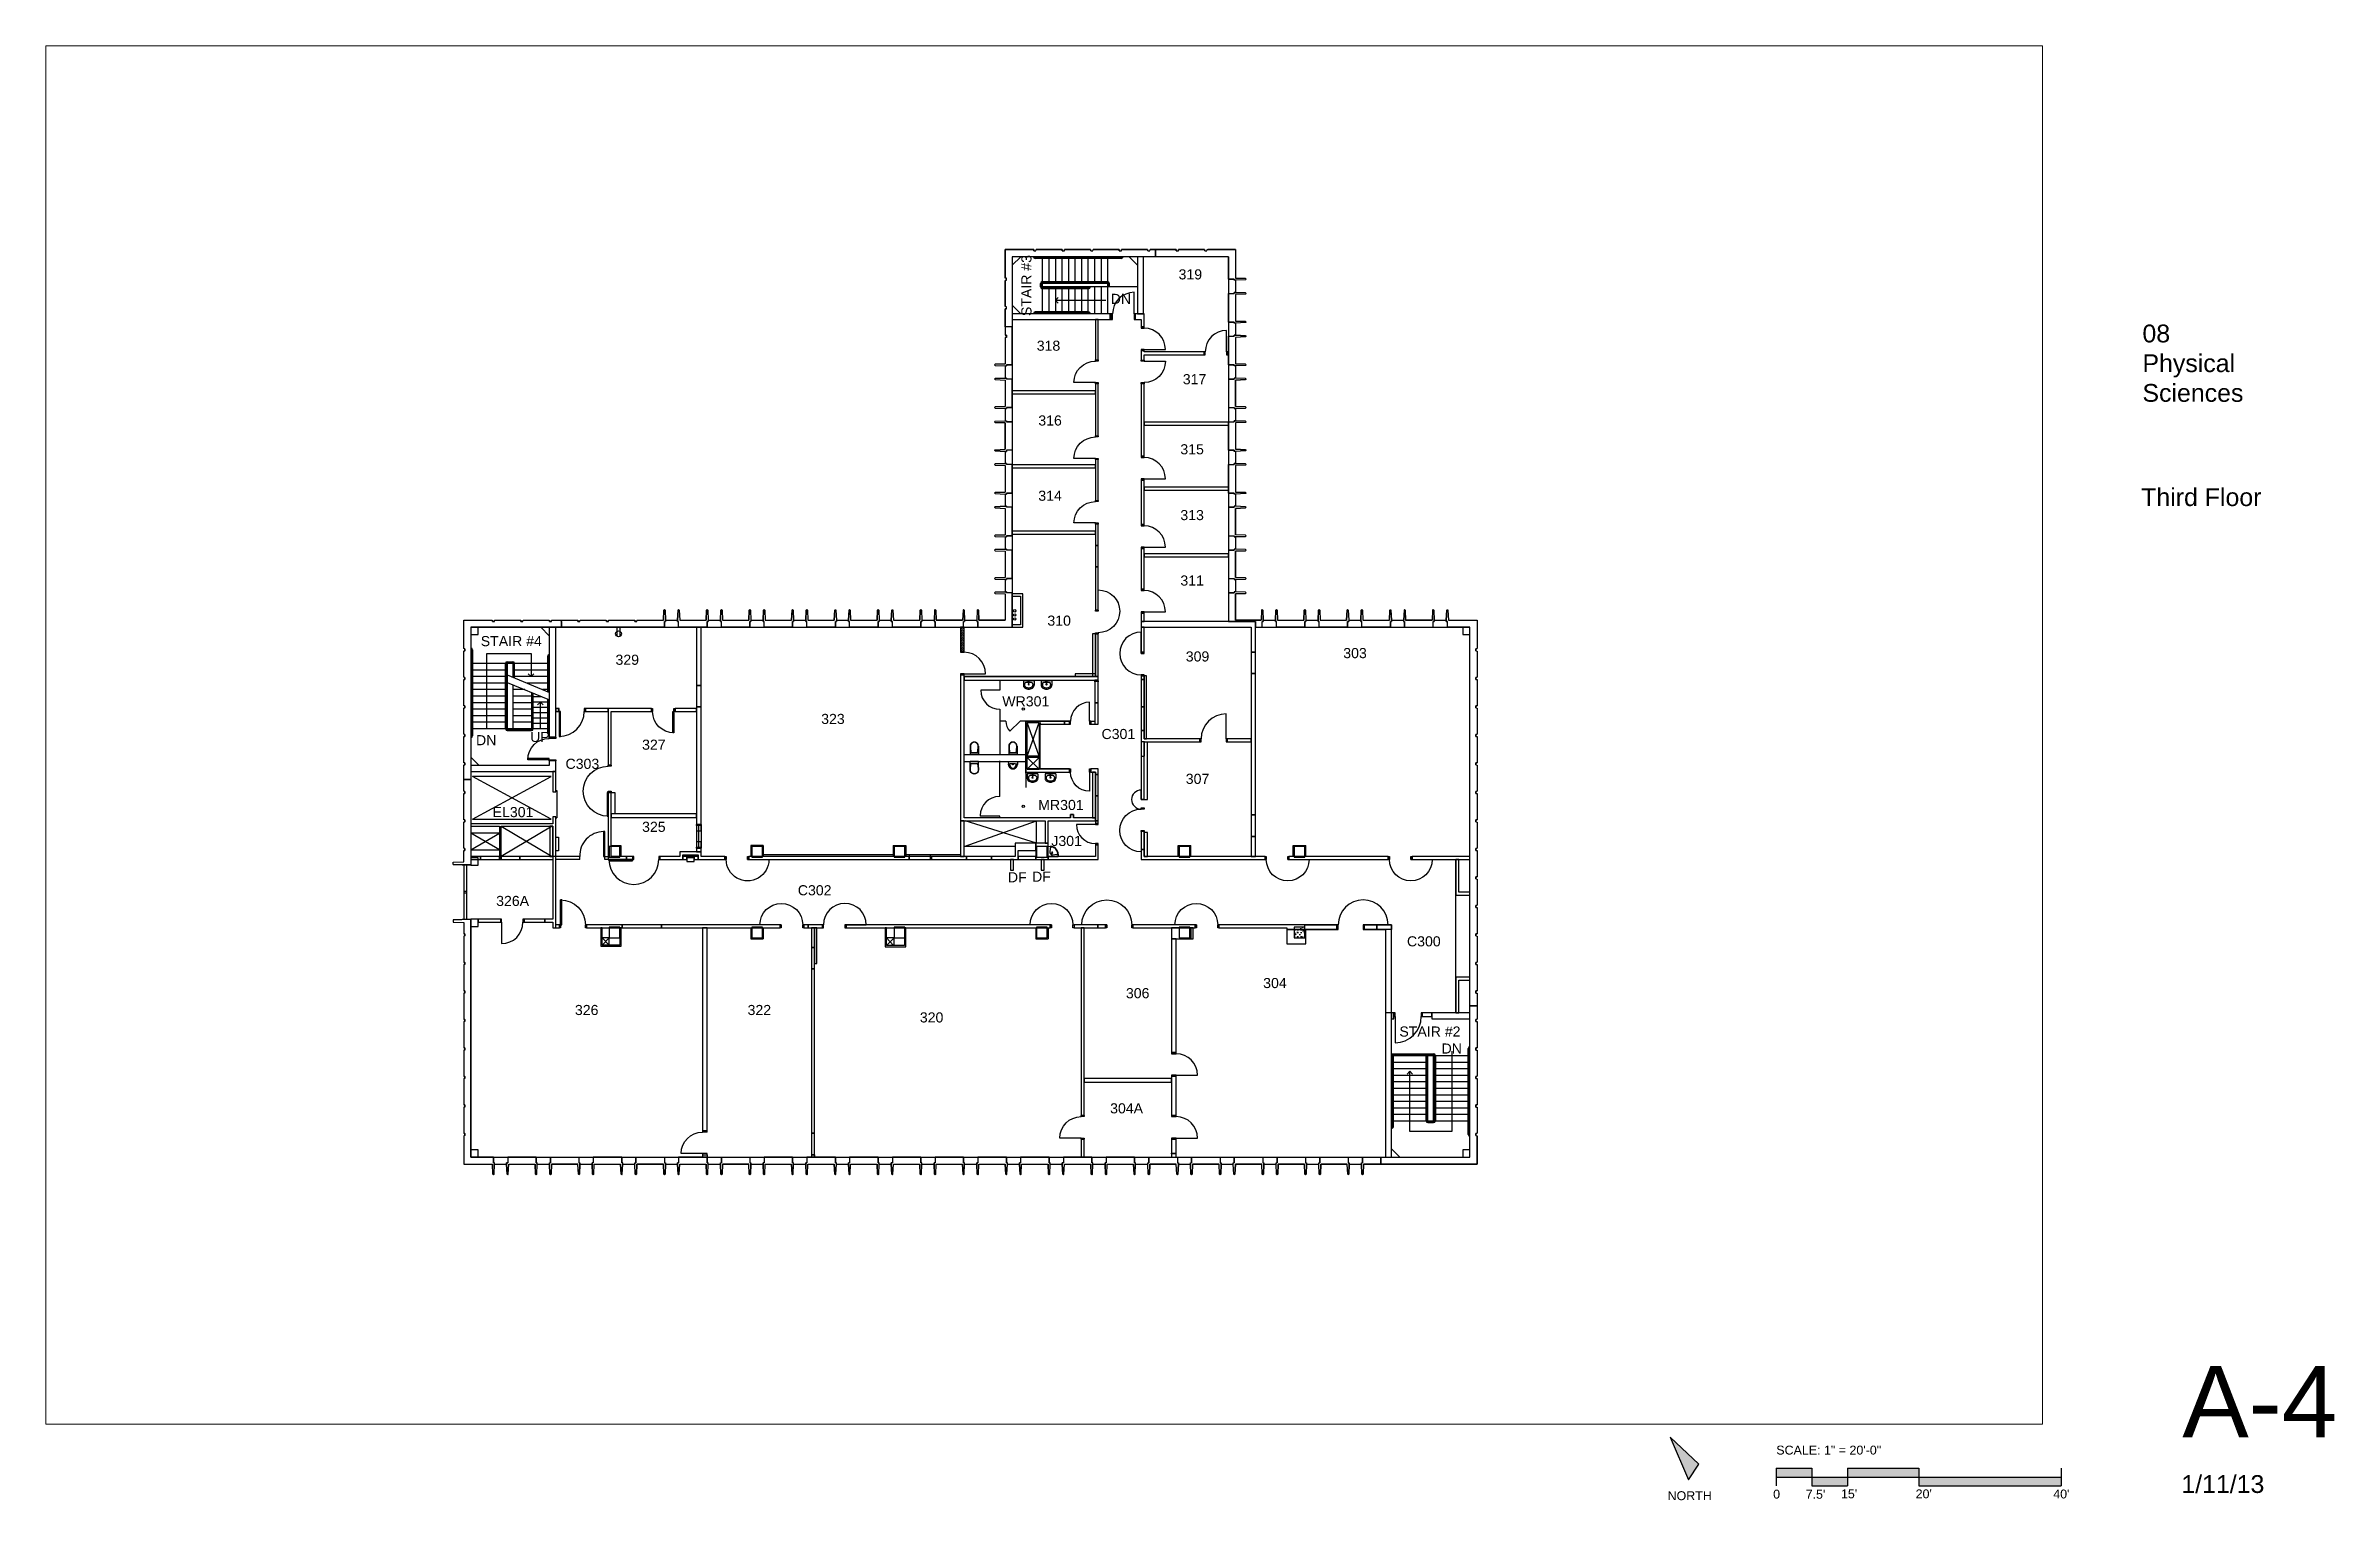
# Paper-space layout '11 x 17' of a CAD drawing. Header units: inches. Extents: x 0.3 to 16.3, y 0.1 to 10.3.
# The model-space entities are those that its viewports show. They can reach past a viewport. Long polylines and large blocks are cut down to what shows.
import ezdxf

# ---------------------------------------------------------------- set-up
doc = ezdxf.new("R2010")
doc.units = ezdxf.units.IN
doc.header["$MEASUREMENT"] = 0
doc.linetypes.add('DASHED2', pattern=[13.44, 7.68, -5.76])
doc.linetypes.add('HIDDEN', pattern=[5.333333, 2.666667, -2.666667])
for name, color, linetype in [('A-DOOR', 4, 'Continuous'), ('A-FEC', 7, 'Continuous'), ('A-FLOR-HRAL', 4, 'Continuous'), ('A-FLOR-STRS', 4, 'Continuous'), ('A-FLOR-TPTN-NEW', 7, 'Continuous'), ('A-PFLR-NOTE', 3, 'Continuous'), ('A-ROOF-OTLN', 6, 'Continuous'), ('A-WALL', 5, 'Continuous'), ('A-WDO', 7, 'Continuous'), ('P-P FIXT-NEW', 7, 'Continuous'), ('P-SANR-EQPM', 5, 'Continuous'), ('S-COLS', 6, 'Continuous')]:
    doc.layers.add(name, color=color, linetype=linetype)
doc.styles.get("Standard").update_dxf_attribs({"font": 'arial.ttf'})
pattern_1 = [(45, (7e-09, 7e-09), (-1.4142136, 1.4142136), [0, -2])]

psp = doc.layouts.new('11 x 17')

# ---------------------------------------------------------------- texts
at = {"layer": 'A-PFLR-NOTE', "attachment_point": 1}
for s, insert, char_height, width in [('08\\PPhysical Sciences', (15, 8.322), 0.125, 1.22915), ('Third Floor', (14.991, 7.174), 0.125, 1.22364), ('A-4', (15.28, 1.016), 0.5, 0.58855), ('SCALE: 1" = 20\'-0"', (12.43, 0.457), 0.0625, 1.4865), ('1/11/13', (15.273, 0.25), 0.125, 0.29607), ('{\\fArial|b0|i0|c0|p34;NORTH}', (11.667, 0.137), 0.0625, 0.29353), ('{\\fArial|b0|i0|c0|p34;0}', (12.408, 0.148), 0.0625, 0.0381), ("7.5'", (12.636, 0.147), 0.0625, 0.0904), ("15'", (12.884, 0.15), 0.0625, 0.0904), ("20'", (13.408, 0.15), 0.0625, 0.0904), ("40'", (14.374, 0.149), 0.0625, 0.0904)]:
    psp.add_mtext(s, dxfattribs=dict(at, insert=insert, char_height=char_height, width=width))

msp = doc.modelspace()

# ---------------------------------------------------------------- texts
at = {"layer": 'A-PFLR-NOTE', "insert": (1249.5, 1796.2), "char_height": 17, "width": 152.926, "attachment_point": 5, "rotation": 90}
msp.add_mtext('STAIR #3', dxfattribs=at)
at = {"layer": 'A-PFLR-NOTE', "char_height": 17, "attachment_point": 5}
for s, insert, width, line_spacing_factor in [('319', (1525.5, 1814.9), 17.74, 0.983041), ('318', (1286.6, 1694.8), 17.74, 0.982227), ('317', (1532.6, 1638.4), 17.74, 0.983041), ('316', (1289.2, 1568.9), 17.74, 0.982227), ('315', (1528.5, 1520.4), 17.74, 0.993025), ('314', (1289.2, 1442.2), 17.74, 0.983041), ('313', (1528.5, 1409.6), 17.74, 0.983041), ('311', (1528.5, 1299.4), 17.74, 0.983041), ('310', (1304.5, 1231.9), 17.74, 0.993751), ('329', (577, 1166), 17.74, 0.983857), ('309', (1537.6, 1171.6), 17.74, 0.983857), ('303', (1802.9, 1177.2), 17.74, 0.983041), ('WR301', (1248.3, 1096), 44.544, 0.983041), ('323', (923.5, 1066.4), 17.74, 0.983041), ('C301', (1404.3, 1041), 44.544, 0.974958), ('327', (621.8, 1023), 17.74, 0.983857), ('C303', (501.4, 990.8), 35.406, 0.974958), ('307', (1537.6, 965.5), 17.74, 0.976775), ('MR301', (1307.5, 921.5), 51.99, 0.983041), ('EL301', (384.6, 909.5), 40.453, 0.983041), ('325', (621.8, 884.7), 17.74, 0.993025), ('J301', (1317.1, 860.9), 38.587, 0.995438), ('C302', (892.7, 777.9), 36.58, 0.974958), ('326A', (383.9, 759.9), 31.344, 0.982227), ('C300', (1918.8, 691.9), 17.74, 0.983041), ('304', (1668, 621.7), 17.74, 0.976373), ('326', (508.7, 576.3), 17.74, 0.975971), ('322', (799.5, 576.3), 17.74, 0.983857), ('306', (1436.8, 604.6), 17.74, 0.976373), ('320', (1089.7, 563.8), 31.269, 0.976775), ('304A', (1418.1, 410.7), 32.96, 0.983041)]:
    msp.add_mtext(s, dxfattribs=dict(at, insert=insert, width=width, line_spacing_factor=line_spacing_factor))
for s, insert, width in [('\\A1;{\\fArial|b0|i0|c0|p34;DN}', (1408.5, 1773.8), 17.74), ('STAIR #4', (381.7, 1197.4), 119.405), ('\\A1;{\\fArial|b0|i0|c0|p34;UP}', (429.9, 1036.1), 17.74), ('\\A1;{\\fArial|b0|i0|c0|p34;DN}', (339.4, 1030.7), 17.74), ('\\A1;{\\fArial|b0|i0|c0|p34;DF}', (1234, 799.9), 17.74), ('\\A1;{\\fArial|b0|i0|c0|p34;DF}', (1274.7, 800.9), 17.74), ('STAIR #2', (1929.1, 540), 161.072), ('\\A1;{\\fArial|b0|i0|c0|p34;DN}', (1965.9, 511.5), 17.74)]:
    msp.add_mtext(s, dxfattribs=dict(at, insert=insert, width=width))

# ---------------------------------------------------------------- blocks, each defined once
blk = doc.blocks.new('D1 Metal_182')
at = {"color": 0, "linetype": 'Continuous'}
for p, q in [((-18, 0), (-20, 0)), ((-20, 0), (-20, -5)), ((-18, -5), (-18, 0)), ((18, 0), (18, 36)), ((20, 0), (18, 0)), ((18, 0), (18, -5)), ((20, -5), (20, 0)), ((-20, -5), (-18, -5)), ((18, -5), (20, -5))]:
    blk.add_line(p, q, dxfattribs=at)
blk.add_arc((18, 0), 36, 90, 180, dxfattribs=at)
blk = doc.blocks.new('D1 Metal_36')
at = {"color": 0, "linetype": 'ByBlock'}
for p, q in [((-18, 0), (-20, 0)), ((-20, 0), (-20, -5)), ((-18, -5), (-18, 0)), ((18, 0), (18, 36)), ((20, 0), (18, 0)), ((18, 0), (18, -5)), ((20, -5), (20, 0)), ((-20, -5), (-18, -5)), ((18, -5), (20, -5))]:
    blk.add_line(p, q, dxfattribs=at)
blk.add_arc((18, 0), 36, 90, 180, dxfattribs=at)
blk = doc.blocks.new('D1 Metal_99')
at = {"color": 0, "linetype": 'ByBlock'}
for p, q in [((-18, 0), (-20, 0)), ((-20, 0), (-20, -5)), ((-18, -5), (-18, 0)), ((18, 0), (18, 36)), ((20, 0), (18, 0)), ((18, 0), (18, -5)), ((20, -5), (20, 0)), ((-20, -5), (-18, -5)), ((18, -5), (20, -5))]:
    blk.add_line(p, q, dxfattribs=at)
blk.add_arc((18, 0), 36, 90, 180, dxfattribs=at)
blk = doc.blocks.new('D1 Metal_181')
at = {"color": 0, "linetype": 'Continuous'}
for p, q in [((-18, 0), (-20, 0)), ((-20, 0), (-20, -7.75)), ((-18, -7.75), (-18, 0)), ((18, 0), (18, 36)), ((20, 0), (18, 0)), ((18, 0), (18, -7.75)), ((20, -7.75), (20, 0)), ((-20, -7.75), (-18, -7.75)), ((18, -7.75), (20, -7.75))]:
    blk.add_line(p, q, dxfattribs=at)
blk.add_arc((18, 0), 36, 90, 180, dxfattribs=at)
blk = doc.blocks.new('D1 Metal_186')
at = {"color": 0, "linetype": 'Continuous'}
for p, q in [((-21, 0), (-23, 0)), ((-23, 0), (-23, -5)), ((-21, -5), (-21, 0)), ((23, 0), (21, 0)), ((21, 0), (21, -5)), ((21, 0), (63, 0)), ((23, -5), (23, 0)), ((-23, -5), (-21, -5)), ((21, -5), (23, -5))]:
    blk.add_line(p, q, dxfattribs=at)
blk.add_arc((21, 0), 42, 0, 180, dxfattribs=at)
blk = doc.blocks.new('D1 Metal_195')
at = {"color": 0, "linetype": 'Continuous'}
for p, q in [((-18, 0), (-20, 0)), ((-20, 0), (-20, -5)), ((-18, -5), (-18, 0)), ((20, 0), (18, 0)), ((18, 0), (18, -5)), ((18, 0), (54, 0)), ((20, -5), (20, 0)), ((-20, -5), (-18, -5)), ((18, -5), (20, -5))]:
    blk.add_line(p, q, dxfattribs=at)
blk.add_arc((18, 0), 36, 0, 180, dxfattribs=at)
blk = doc.blocks.new('D1 Metal_183')
at = {"color": 0, "linetype": 'Continuous'}
for p, q in [((-21, 0), (-23, 0)), ((-23, 0), (-23, -5)), ((-21, -5), (-21, 0)), ((23, 0), (21, 0)), ((21, 0), (21, -5)), ((21, 0), (63, 0)), ((23, -5), (23, 0)), ((-23, -5), (-21, -5)), ((21, -5), (23, -5))]:
    blk.add_line(p, q, dxfattribs=at)
blk.add_arc((21, 0), 42, 0, 180, dxfattribs=at)
blk = doc.blocks.new('W Ribbon_6')
at = {"color": 0, "linetype": 'Continuous'}
for p, q in [((-20, 0), (20, 0)), ((-18, 0), (-20, 0)), ((-20, 0), (-20, -7.75)), ((-18, -7.75), (-18, 0)), ((18, 0), (18, -7.75)), ((20, 0), (18, 0)), ((20, -7.75), (20, 0)), ((-20, -7.75), (20, -7.75)), ((-20, -7.75), (-18, -7.75)), ((18, -3.875), (-18, -3.875)), ((18, -7.75), (20, -7.75))]:
    blk.add_line(p, q, dxfattribs=at)
blk = doc.blocks.new('D1 Metal_148')
at = {"color": 0, "linetype": 'Continuous'}
for p, q in [((-18, 0), (-20, 0)), ((-20, 0), (-20, -5)), ((-18, -5), (-18, 0)), ((20, 0), (18, 0)), ((18, 0), (18, -5)), ((18, 0), (54, 0)), ((20, -5), (20, 0)), ((-20, -5), (-18, -5)), ((18, -5), (20, -5))]:
    blk.add_line(p, q, dxfattribs=at)
blk.add_arc((18, 0), 36, 0, 180, dxfattribs=at)
blk = doc.blocks.new('D1 Metal_184')
at = {"color": 0, "linetype": 'Continuous'}
for p, q in [((21, 0), (21, 42)), ((-21, 0), (-23, 0)), ((-23, 0), (-23, -5)), ((-21, -5), (-21, 0)), ((23, 0), (21, 0)), ((21, 0), (21, -5)), ((23, -5), (23, 0)), ((-23, -5), (-21, -5)), ((21, -5), (23, -5))]:
    blk.add_line(p, q, dxfattribs=at)
blk.add_arc((21, 0), 42, 90, 180, dxfattribs=at)
blk = doc.blocks.new('D1 Metal_38')
at = {"color": 0, "linetype": 'Continuous'}
for p, q in [((-18, 0), (-20, 0)), ((-20, 0), (-20, -5)), ((-18, -5), (-18, 0)), ((18, 0), (18, 36)), ((20, 0), (18, 0)), ((18, 0), (18, -5)), ((20, -5), (20, 0)), ((-20, -5), (-18, -5)), ((18, -5), (20, -5))]:
    blk.add_line(p, q, dxfattribs=at)
blk.add_arc((18, 0), 36, 90, 180, dxfattribs=at)
blk = doc.blocks.new('D1 Metal_120')
at = {"color": 0, "linetype": 'Continuous'}
for p, q in [((-18, 0), (-20, 0)), ((-20, 0), (-20, -5)), ((-18, -5), (-18, 0)), ((20, 0), (18, 0)), ((18, 0), (18, -5)), ((18, 0), (54, 0)), ((20, -5), (20, 0)), ((-20, -5), (-18, -5)), ((18, -5), (20, -5))]:
    blk.add_line(p, q, dxfattribs=at)
blk.add_arc((18, 0), 36, 0, 180, dxfattribs=at)
blk = doc.blocks.new('D1 Metal_194')
at = {"color": 0, "linetype": 'Continuous'}
for p, q in [((-18, 0), (-20, 0)), ((-20, 0), (-20, -5)), ((-18, -5), (-18, 0)), ((20, 0), (18, 0)), ((18, 0), (18, -5)), ((18, 0), (54, 0)), ((20, -5), (20, 0)), ((-20, -5), (-18, -5)), ((18, -5), (20, -5))]:
    blk.add_line(p, q, dxfattribs=at)
blk.add_arc((18, 0), 36, 0, 180, dxfattribs=at)
blk = doc.blocks.new('D1 Metal_146')
at = {"color": 0, "linetype": 'Continuous'}
for p, q in [((-18, 0), (-20, 0)), ((-20, 0), (-20, -5)), ((-18, -5), (-18, 0)), ((20, 0), (18, 0)), ((18, 0), (18, -5)), ((18, 0), (54, 0)), ((20, -5), (20, 0)), ((-20, -5), (-18, -5)), ((18, -5), (20, -5))]:
    blk.add_line(p, q, dxfattribs=at)
blk.add_arc((18, 0), 36, 0, 180, dxfattribs=at)
blk = doc.blocks.new('D1 Metal_147')
at = {"color": 0, "linetype": 'Continuous'}
blk.add_line((8, 0), (24, 0), dxfattribs=at)
blk.add_arc((8, 0), 16, 0, 180, dxfattribs=at)
blk = doc.blocks.new('D1 Metal_191')
at = {"color": 0, "linetype": 'Continuous'}
for p, q in [((-21, 0), (-23, 0)), ((-23, 0), (-23, -7.75)), ((-21, -7.75), (-21, 0)), ((23, 0), (21, 0)), ((21, 0), (21, -7.75)), ((21, 0), (63, 0)), ((23, -7.75), (23, 0)), ((-23, -7.75), (-21, -7.75)), ((21, -7.75), (23, -7.75))]:
    blk.add_line(p, q, dxfattribs=at)
blk.add_arc((21, 0), 42, 0, 180, dxfattribs=at)
blk = doc.blocks.new('D1 Metal_90')
at = {"color": 0, "linetype": 'Continuous'}
for p, q in [((-18, 0), (-20, 0)), ((-20, 0), (-20, -5)), ((-18, -5), (-18, 0)), ((20, 0), (18, 0)), ((18, 0), (18, -5)), ((18, 0), (54, 0)), ((20, -5), (20, 0)), ((-20, -5), (-18, -5)), ((18, -5), (20, -5))]:
    blk.add_line(p, q, dxfattribs=at)
blk.add_arc((18, 0), 36, 0, 180, dxfattribs=at)
blk = doc.blocks.new('D1 Metal_89')
at = {"color": 0, "linetype": 'Continuous'}
for p, q in [((-21, 0), (-23, 0)), ((-23, 0), (-23, -5)), ((-21, -5), (-21, 0)), ((23, 0), (21, 0)), ((21, 0), (21, -5)), ((21, 0), (63, 0)), ((23, -5), (23, 0)), ((-23, -5), (-21, -5)), ((21, -5), (23, -5))]:
    blk.add_line(p, q, dxfattribs=at)
blk.add_arc((21, 0), 42, 0, 180, dxfattribs=at)
blk = doc.blocks.new('D1 Metal_185')
at = {"color": 0, "linetype": 'Continuous'}
for p, q in [((21, 0), (21, 42)), ((-21, 0), (-23, 0)), ((-23, 0), (-23, -5)), ((-21, -5), (-21, 0)), ((23, 0), (21, 0)), ((21, 0), (21, -5)), ((23, -5), (23, 0)), ((-23, -5), (-21, -5)), ((21, -5), (23, -5))]:
    blk.add_line(p, q, dxfattribs=at)
blk.add_arc((21, 0), 42, 90, 180, dxfattribs=at)
blk = doc.blocks.new('D1 Metal_193')
at = {"color": 0, "linetype": 'Continuous'}
for p, q in [((-18, 0), (-20, 0)), ((-20, 0), (-20, -7.75)), ((-18, -7.75), (-18, 0)), ((18, 0), (18, 36)), ((20, 0), (18, 0)), ((18, 0), (18, -7.75)), ((20, -7.75), (20, 0)), ((-20, -7.75), (-18, -7.75)), ((18, -7.75), (20, -7.75))]:
    blk.add_line(p, q, dxfattribs=at)
blk.add_arc((18, 0), 36, 90, 180, dxfattribs=at)
blk = doc.blocks.new('D1 Metal_221')
at = {"color": 0, "linetype": 'ByBlock'}
blk.add_line((18, 0), (18, 36), dxfattribs=at)
blk.add_arc((18, 0), 36, 90, 180, dxfattribs=at)
blk = doc.blocks.new('D1 Metal_203')
at = {"color": 0, "linetype": 'Continuous'}
for p, q in [((-18, 0), (-20, 0)), ((-20, 0), (-20, -6)), ((-18, -6), (-18, 0)), ((18, 0), (18, 36)), ((20, 0), (18, 0)), ((18, 0), (18, -6)), ((20, -6), (20, 0)), ((-20, -6), (-18, -6)), ((18, -6), (20, -6))]:
    blk.add_line(p, q, dxfattribs=at)
blk.add_arc((18, 0), 36, 90, 180, dxfattribs=at)
blk = doc.blocks.new('WC 1 Symb_815')
at = {"layer": 'P-P FIXT-NEW', "color": 0, "linetype": 'ByBlock'}
for p, q in [((0, 0), (0, 14)), ((14.1, 14), (0, 14)), ((14.1, 0), (0, 0)), ((3.1, 12.8), (3.1, 1.2))]:
    blk.add_line(p, q, dxfattribs=at)
for points in [[(14.1, 14), (12.7, 14), (11.3, 13.9), (10, 13.8), (8.6, 13.7), (7.2, 13.5), (5.8, 13.3), (4.4, 13.1), (3.1, 12.8)], [(14.1, 13.5), (12.7, 13.5), (11.3, 13.4), (10, 13.3), (8.6, 13.2), (7.2, 13), (5.8, 12.8), (4.4, 12.6), (3.1, 12.3)], [(3.1, 1.7), (4.4, 1.4), (5.8, 1.2), (7.2, 1), (8.6, 0.8), (10, 0.7), (11.3, 0.6), (12.7, 0.5), (14.1, 0.5)], [(3.1, 1.2), (4.4, 0.9), (5.8, 0.7), (7.2, 0.5), (8.6, 0.3), (10, 0.2), (11.3, 0.1), (12.7, 0), (14.1, 0)], [(14, 0.5), (16, 0.7), (17.8, 1.7), (19.3, 3.1), (20.2, 4.9), (20.6, 7), (20.2, 9), (19.3, 10.8), (17.9, 12.3), (16.1, 13.2), (14.1, 13.5)], [(14.1, 0), (16.2, 0.3), (18.2, 1.3), (19.7, 2.9), (20.7, 4.8), (21, 7), (20.7, 9.2), (19.7, 11.1), (18.2, 12.7), (16.2, 13.7), (14.1, 14)]]:
    blk.add_lwpolyline(points, dxfattribs=at)
blk = doc.blocks.new('Urinal 2 Symb_816')
at = {"layer": 'P-P FIXT-NEW', "color": 0, "linetype": 'ByBlock'}
for p, q in [((0, 15.7), (3.9, 15.5)), ((0, 15.7), (0, 0)), ((0, 0), (3.9, 0.2))]:
    blk.add_line(p, q, dxfattribs=at)
for points in [[(3.9, 15.5), (3.6, 13.6), (3.3, 11.7), (3.1, 9.8), (3.1, 7.9), (3.1, 5.9), (3.3, 4), (3.6, 2.1), (3.9, 0.2)], [(9.1, 11.5), (8.5, 11.8), (7.8, 12.1), (7.1, 12.4), (6.4, 12.6), (5.7, 12.8), (5, 13), (4.2, 13.1), (3.5, 13.2)], [(3.5, 2.5), (4.2, 2.6), (5, 2.8), (5.7, 2.9), (6.4, 3.1), (7.1, 3.4), (7.8, 3.6), (8.5, 3.9), (9.1, 4.3)], [(9, 12.6), (8.4, 12.9), (7.7, 13.2), (7.1, 13.5), (6.4, 13.7), (5.7, 13.9), (5.1, 14.1), (4.4, 14.3), (3.7, 14.5)], [(3.7, 1.3), (4.4, 1.5), (5.1, 1.6), (5.7, 1.8), (6.4, 2), (7.1, 2.3), (7.7, 2.6), (8.4, 2.8), (9, 3.2)], [(9.5, 13.4), (8.9, 13.8), (8.2, 14.2), (7.5, 14.5), (6.8, 14.8), (6.1, 15), (5.4, 15.2), (4.7, 15.4), (3.9, 15.5)], [(3.9, 0.2), (4.7, 0.3), (5.4, 0.5), (6.1, 0.7), (6.8, 1), (7.5, 1.3), (8.2, 1.6), (8.9, 2), (9.5, 2.4)], [(11.7, 10.4), (11.4, 10.8), (11.1, 11.1), (10.7, 11.4), (10.4, 11.6), (10.1, 11.9), (9.7, 12.1), (9.4, 12.4), (9, 12.6)], [(9, 3.2), (9.4, 3.4), (9.7, 3.6), (10.1, 3.9), (10.4, 4.1), (10.7, 4.4), (11.1, 4.7), (11.4, 5), (11.7, 5.3)], [(11.5, 9.5), (11.2, 9.8), (11, 10.1), (10.7, 10.4), (10.4, 10.6), (10.1, 10.9), (9.8, 11.1), (9.5, 11.3), (9.1, 11.5)], [(9.1, 4.3), (9.5, 4.5), (9.8, 4.7), (10.1, 4.9), (10.4, 5.1), (10.7, 5.4), (11, 5.7), (11.2, 6), (11.5, 6.3)], [(12.3, 10.5), (12.1, 10.9), (11.8, 11.4), (11.4, 11.8), (11.1, 12.1), (10.7, 12.5), (10.4, 12.8), (10, 13.1), (9.5, 13.4)], [(9.5, 2.4), (10, 2.6), (10.4, 2.9), (10.7, 3.3), (11.1, 3.6), (11.4, 4), (11.8, 4.4), (12.1, 4.8), (12.3, 5.2)], [(11.5, 6.3), (11.6, 6.7), (11.8, 7), (11.8, 7.5), (11.9, 7.9), (11.8, 8.3), (11.8, 8.7), (11.6, 9.1), (11.5, 9.5)], [(11.7, 5.3), (12, 5.9), (12.2, 6.5), (12.4, 7.2), (12.4, 7.9), (12.4, 8.6), (12.2, 9.2), (12, 9.9), (11.7, 10.4)], [(12.3, 5.2), (12.6, 5.9), (12.8, 6.5), (13, 7.2), (13, 7.9), (13, 8.6), (12.8, 9.2), (12.6, 9.9), (12.3, 10.5)]]:
    blk.add_lwpolyline(points, dxfattribs=at)
blk.add_lwpolyline([(5, 8.4), (4.7, 8.3), (4.5, 7.9), (4.7, 7.5), (5, 7.3), (5.4, 7.5), (5.5, 7.9), (5.4, 8.3)], close=True, dxfattribs=at)
blk = doc.blocks.new('WC 1 Symb_817')
at = {"layer": 'P-P FIXT-NEW', "color": 0, "linetype": 'ByBlock'}
for p, q in [((0, 0), (0, 14)), ((14.1, 14), (0, 14)), ((14.1, 0), (0, 0)), ((3.1, 12.8), (3.1, 1.2))]:
    blk.add_line(p, q, dxfattribs=at)
for points in [[(14.1, 14), (12.7, 14), (11.3, 13.9), (10, 13.8), (8.6, 13.7), (7.2, 13.5), (5.8, 13.3), (4.4, 13.1), (3.1, 12.8)], [(14.1, 13.5), (12.7, 13.5), (11.3, 13.4), (10, 13.3), (8.6, 13.2), (7.2, 13), (5.8, 12.8), (4.4, 12.6), (3.1, 12.3)], [(3.1, 1.7), (4.4, 1.4), (5.8, 1.2), (7.2, 1), (8.6, 0.8), (10, 0.7), (11.3, 0.6), (12.7, 0.5), (14.1, 0.5)], [(3.1, 1.2), (4.4, 0.9), (5.8, 0.7), (7.2, 0.5), (8.6, 0.3), (10, 0.2), (11.3, 0.1), (12.7, 0), (14.1, 0)], [(14, 0.5), (16, 0.7), (17.8, 1.7), (19.3, 3.1), (20.2, 4.9), (20.6, 7), (20.2, 9), (19.3, 10.8), (17.9, 12.3), (16.1, 13.2), (14.1, 13.5)], [(14.1, 0), (16.2, 0.3), (18.2, 1.3), (19.7, 2.9), (20.7, 4.8), (21, 7), (20.7, 9.2), (19.7, 11.1), (18.2, 12.7), (16.2, 13.7), (14.1, 14)]]:
    blk.add_lwpolyline(points, dxfattribs=at)
blk = doc.blocks.new('Basin 01_818')
at = {"layer": 'P-P FIXT-NEW', "color": 0, "linetype": 'ByBlock'}
for p, q in [((0, 14), (0, 6.9)), ((18, 14), (0, 14)), ((2, 8.3), (2, 6.9)), ((5.4, 11.1), (5.4, 11.1)), ((12.6, 11.1), (5.4, 11.1)), ((8.1, 12.4), (8.1, 12.6)), ((8.2, 10.9), (8.1, 12.4)), ((8.3, 10.5), (8.6, 8.4)), ((8.5, 11.5), (9.5, 11.5)), ((8.5, 10.9), (8.5, 11.5)), ((8.5, 11.5), (9.5, 11.5)), ((9.4, 8.4), (9.7, 10.5)), ((9.5, 11.5), (9.5, 10.9)), ((9.8, 10.9), (9.9, 12.4)), ((9.9, 12.4), (9.9, 12.6)), ((16, 8.3), (16, 6.9)), ((18, 14), (18, 6.9))]:
    blk.add_line(p, q, dxfattribs=at)
for points in [[(0, 6.9), (0, 6.1), (0.2, 5.3), (0.4, 4.6), (0.8, 3.9), (1.2, 3.2), (1.7, 2.6), (2.2, 2.1), (2.8, 1.7)], [(5.4, 11.1), (4.8, 11.1), (4.1, 10.9), (3.5, 10.7), (3, 10.3), (2.5, 9.9), (2.2, 9.4), (2, 8.9), (2, 8.3)], [(2, 6.9), (2, 6.4), (2.1, 5.9), (2.2, 5.4), (2.4, 4.9), (2.7, 4.5), (3, 4.2), (3.4, 3.8), (3.8, 3.6)], [(2.8, 1.7), (4.3, 1), (5.8, 0.4), (7.4, 0.1), (9, 0), (10.6, 0.1), (12.2, 0.4), (13.7, 1), (15.2, 1.7)], [(3.8, 3.6), (5, 2.9), (6.3, 2.5), (7.6, 2.2), (9, 2.1), (10.4, 2.2), (11.7, 2.5), (13, 2.9), (14.2, 3.6)], [(16, 8.3), (16, 8.9), (15.8, 9.4), (15.5, 9.9), (15, 10.3), (14.5, 10.7), (13.9, 10.9), (13.2, 11.1), (12.6, 11.1)], [(14.2, 3.6), (14.6, 3.8), (15, 4.2), (15.3, 4.5), (15.6, 4.9), (15.8, 5.4), (15.9, 5.9), (16, 6.4), (16, 6.9)], [(15.2, 1.7), (15.8, 2.1), (16.3, 2.6), (16.8, 3.2), (17.2, 3.9), (17.6, 4.6), (17.8, 5.3), (18, 6.1), (18, 6.9)]]:
    blk.add_lwpolyline(points, dxfattribs=at)
blk.add_circle((9, 7.6), 0.689, dxfattribs=at)
for centre, radius, start, end in [((9, 12.5), 0.984, 339.2856, 200.7144), ((9, 12.5), 0.946, 7.8374, 171.8967), ((9, 10.9), 0.83, 185.1696, 354.8304), ((9, 11), 0.83, 185.1696, 354.8304), ((9, 10.9), 0.535, 180, 0), ((9, 8.5), 0.44, 187.1389, 352.8611)]:
    blk.add_arc(centre, radius, start, end, dxfattribs=at)
blk = doc.blocks.new('Basin Corner_1391')
at = {"layer": 'P-P FIXT-NEW', "color": 0, "linetype": 'ByBlock'}
for p, q in [((0, 0), (0, -0.1)), ((0, 0), (0, -16.5)), ((0, 0), (16.5, 0)), ((3.3, -14.2), (2.6, -7.1)), ((14.2, -3.3), (7.1, -2.6))]:
    blk.add_line(p, q, dxfattribs=at)
for points in [[(0, -16.5), (3.1, -17), (6.2, -16.7), (9.2, -15.8), (11.9, -14.1), (14.1, -11.9), (15.8, -9.2), (16.8, -6.2), (17, -3.1), (16.5, 0)], [(3, -5.6), (2.9, -5.8), (2.8, -6), (2.7, -6.1), (2.7, -6.3), (2.6, -6.5), (2.6, -6.7), (2.6, -6.9), (2.6, -7.1)], [(2.7, -6.3), (2.8, -6.2), (2.8, -6.2), (2.9, -6.2), (3, -6.1), (3.1, -6.1), (3.2, -6.1), (3.2, -6), (3.3, -6)], [(5.6, -3), (5.3, -3.3), (4.9, -3.6), (4.5, -3.9), (4.2, -4.2), (3.9, -4.5), (3.6, -4.9), (3.3, -5.3), (3, -5.6)], [(3.3, -6), (3.7, -5.7), (4, -5.4), (4.4, -5.1), (4.7, -4.7), (5.1, -4.4), (5.4, -4), (5.7, -3.7), (6, -3.3)], [(3.3, -14.2), (3.4, -14.6), (3.5, -15), (3.7, -15.3), (4, -15.6), (4.3, -15.8), (4.7, -15.9), (5.1, -16), (5.5, -16)], [(5.5, -16), (7.5, -15.7), (9.4, -15), (11.1, -14), (12.7, -12.7), (14, -11.1), (15, -9.4), (15.7, -7.5), (16, -5.5)], [(7.1, -2.6), (6.9, -2.6), (6.7, -2.6), (6.5, -2.6), (6.3, -2.7), (6.1, -2.7), (6, -2.8), (5.8, -2.9), (5.6, -3)], [(6, -3.3), (6, -3.2), (6.1, -3.2), (6.1, -3.1), (6.1, -3), (6.2, -2.9), (6.2, -2.8), (6.2, -2.8), (6.3, -2.7)], [(16, -5.5), (16, -5.1), (15.9, -4.7), (15.8, -4.3), (15.6, -4), (15.3, -3.7), (15, -3.5), (14.6, -3.4), (14.2, -3.3)]]:
    blk.add_lwpolyline(points, dxfattribs=at)
blk.add_lwpolyline([(6.6, -5.7), (5.9, -5.9), (5.6, -6.6), (5.9, -7.3), (6.6, -7.6), (7.3, -7.3), (7.6, -6.6), (7.3, -5.9)], close=True, dxfattribs=at)
blk = doc.blocks.new('D1 Metal_109')
at = {"color": 0, "linetype": 'ByBlock'}
for p, q in [((-18, 0), (-20, 0)), ((-20, 0), (-20, -10.875)), ((-18, -10.875), (-18, 0)), ((18, 0), (18, 36)), ((20, 0), (18, 0)), ((18, 0), (18, -10.875)), ((20, -10.875), (20, 0)), ((-20, -10.875), (-18, -10.875)), ((18, -10.875), (20, -10.875))]:
    blk.add_line(p, q, dxfattribs=at)
blk.add_arc((18, 0), 36, 90, 180, dxfattribs=at)
blk = doc.blocks.new('D1 Metal_26')
at = {"color": 0, "linetype": 'ByBlock'}
for p, q in [((-18, 0), (-20, 0)), ((-20, 0), (-20, -5)), ((-18, -5), (-18, 0)), ((18, 0), (18, 36)), ((20, 0), (18, 0)), ((18, 0), (18, -5)), ((20, -5), (20, 0)), ((-20, -5), (-18, -5)), ((18, -5), (20, -5))]:
    blk.add_line(p, q, dxfattribs=at)
blk.add_arc((18, 0), 36, 90, 180, dxfattribs=at)
blk = doc.blocks.new('D1 Metal_24')
at = {"color": 0, "linetype": 'ByBlock'}
for p, q in [((-18, 0), (-20, 0)), ((-20, 0), (-20, -5)), ((-18, -5), (-18, 0)), ((18, 0), (18, 36)), ((20, 0), (18, 0)), ((18, 0), (18, -5)), ((20, -5), (20, 0)), ((-20, -5), (-18, -5)), ((18, -5), (20, -5))]:
    blk.add_line(p, q, dxfattribs=at)
blk.add_arc((18, 0), 36, 90, 180, dxfattribs=at)
blk = doc.blocks.new('D1 Metal_25')
at = {"color": 0, "linetype": 'ByBlock'}
for p, q in [((-18, 0), (-20, 0)), ((-20, 0), (-20, -5)), ((-18, -5), (-18, 0)), ((18, 0), (18, 36)), ((20, 0), (18, 0)), ((18, 0), (18, -5)), ((20, -5), (20, 0)), ((-20, -5), (-18, -5)), ((18, -5), (20, -5))]:
    blk.add_line(p, q, dxfattribs=at)
blk.add_arc((18, 0), 36, 90, 180, dxfattribs=at)
blk = doc.blocks.new('D1 Metal_32')
at = {"color": 0, "linetype": 'Continuous'}
for p, q in [((21, 0), (21, 42)), ((-21, 0), (-23, 0)), ((-23, 0), (-23, -5)), ((-21, -5), (-21, 0)), ((23, 0), (21, 0)), ((21, 0), (21, -5)), ((23, -5), (23, 0)), ((-23, -5), (-21, -5)), ((21, -5), (23, -5))]:
    blk.add_line(p, q, dxfattribs=at)
blk.add_arc((21, 0), 42, 90, 180, dxfattribs=at)
blk = doc.blocks.new('D1 Metal_28')
at = {"color": 0, "linetype": 'ByBlock'}
for p, q in [((-18, 0), (-20, 0)), ((-20, 0), (-20, -5)), ((-18, -5), (-18, 0)), ((20, 0), (18, 0)), ((18, 0), (18, -5)), ((18, 0), (54, 0)), ((20, -5), (20, 0)), ((-20, -5), (-18, -5)), ((18, -5), (20, -5))]:
    blk.add_line(p, q, dxfattribs=at)
blk.add_arc((18, 0), 36, 0, 180, dxfattribs=at)
blk = doc.blocks.new('D1 Metal_51')
at = {"color": 0, "linetype": 'ByBlock'}
for p, q in [((-18, 0), (-20, 0)), ((-20, 0), (-20, -5)), ((-18, -5), (-18, 0)), ((18, 0), (18, 36)), ((20, 0), (18, 0)), ((18, 0), (18, -5)), ((20, -5), (20, 0)), ((-20, -5), (-18, -5)), ((18, -5), (20, -5))]:
    blk.add_line(p, q, dxfattribs=at)
blk.add_arc((18, 0), 36, 90, 180, dxfattribs=at)
blk = doc.blocks.new('D1 Metal_152')
at = {"color": 0, "linetype": 'ByBlock'}
for p, q in [((-16, 0), (-18, 0)), ((-18, 0), (-18, -5)), ((-16, -5), (-16, 0)), ((16, 0), (16, 32)), ((18, 0), (16, 0)), ((16, 0), (16, -5)), ((18, -5), (18, 0)), ((-18, -5), (-16, -5)), ((16, -5), (18, -5))]:
    blk.add_line(p, q, dxfattribs=at)
blk.add_arc((16, 0), 32, 90, 180, dxfattribs=at)
blk = doc.blocks.new('D1 Metal_86')
at = {"color": 0, "linetype": 'ByBlock'}
for p, q in [((-18, 0), (-20, 0)), ((-20, 0), (-20, -5)), ((-18, -5), (-18, 0)), ((20, 0), (18, 0)), ((18, 0), (18, -5)), ((18, 0), (54, 0)), ((20, -5), (20, 0)), ((-20, -5), (-18, -5)), ((18, -5), (20, -5))]:
    blk.add_line(p, q, dxfattribs=at)
blk.add_arc((18, 0), 36, 0, 180, dxfattribs=at)
blk = doc.blocks.new('D1 Metal_31')
at = {"color": 0, "linetype": 'ByBlock'}
for p, q in [((-18, 0), (-20, 0)), ((-20, 0), (-20, -10)), ((-18, -10), (-18, 0)), ((18, 0), (18, 36)), ((20, 0), (18, 0)), ((18, 0), (18, -10)), ((20, -10), (20, 0)), ((-20, -10), (-18, -10)), ((18, -10), (20, -10))]:
    blk.add_line(p, q, dxfattribs=at)
blk.add_arc((18, 0), 36, 90, 180, dxfattribs=at)
blk = doc.blocks.new('D1 Metal_91')
at = {"color": 0, "linetype": 'ByBlock'}
for p, q in [((22, 0), (22, 44)), ((-22, 0), (-24, 0)), ((-24, 0), (-24, -6.625)), ((-22, -6.625), (-22, 0)), ((24, 0), (22, 0)), ((22, 0), (22, -6.625)), ((24, -6.625), (24, 0)), ((-24, -6.625), (-22, -6.625)), ((22, -6.625), (24, -6.625))]:
    blk.add_line(p, q, dxfattribs=at)
blk.add_arc((22, 0), 44, 90, 180, dxfattribs=at)
blk = doc.blocks.new('D1 Metal_180')
at = {"color": 0, "linetype": 'ByBlock'}
for p, q in [((-16, 0), (-18, 0)), ((-18, 0), (-18, -5)), ((-16, -5), (-16, 0)), ((16, 0), (16, 32)), ((18, 0), (16, 0)), ((16, 0), (16, -5)), ((18, -5), (18, 0)), ((-18, -5), (-16, -5)), ((16, -5), (18, -5))]:
    blk.add_line(p, q, dxfattribs=at)
blk.add_arc((16, 0), 32, 90, 180, dxfattribs=at)
blk = doc.blocks.new('D1 Metal_204')
at = {"color": 0, "linetype": 'ByBlock'}
for p, q in [((-16, 0), (-18, 0)), ((-18, 0), (-18, -6)), ((-16, -6), (-16, 0)), ((16, 0), (16, 32)), ((18, 0), (16, 0)), ((16, 0), (16, -6)), ((18, -6), (18, 0)), ((-18, -6), (-16, -6)), ((16, -6), (18, -6))]:
    blk.add_line(p, q, dxfattribs=at)
blk.add_arc((16, 0), 32, 90, 180, dxfattribs=at)

# ---------------------------------------------------------------- hatches: boundary and pattern name
at = {"layer": 'A-WALL'}
h = msp.add_hatch(dxfattribs=at)
h.set_pattern_fill('45_', color=256, style=0, pattern_type=2)
h.set_pattern_definition(pattern_1)
h.paths.add_polyline_path([(1138.6, 1220.8), (1138.6, 1180.7), (1144.6, 1180.7), (1144.6, 1220.8)], flags=0)
h = msp.add_hatch(dxfattribs=at)
h.set_pattern_fill('45_', color=256, style=0, pattern_type=2)
h.set_pattern_definition(pattern_1)
h.paths.add_polyline_path([(1370.5, 1129.8), (1370.5, 1131.7), (1364.5, 1131.7), (1364.5, 1129.8)], flags=0)
at = {"layer": 'S-COLS'}
h = msp.add_hatch(dxfattribs=at)
h.set_pattern_fill('LIGHTWEIGHT_CONCRETE', color=256, style=0, pattern_type=2)
h.set_pattern_definition([(45, (7e-09, 7e-09), (-20.8303, 20.8303), [1.84252, -15.16535]), (45, (-4.402, 16.428), (-20.8303, 20.8303), [1.84252, -15.16535]), (105, (7e-09, 7e-09), (28.45473, 7.6244), [1.84252, -15.16535]), (105, (12.026, 12.026), (28.45473, 7.6244), [1.84252, -15.16535]), (165, (1.303, 1.303), (7.6244, 28.45473), [1.84252, -15.16535]), (165, (13.33, 13.33), (7.6244, 28.45473), [1.84252, -15.16535]), (45, (-2.0044, 2.0044), (-4.008794, 4.008794), [0, -5.669291, 0, -8.503937]), (90, (0, 4.009), (-5.669291, -4e-16), [0, -4.251969, 0, -7.086614])])
h.paths.add_polyline_path([(1700.5, 697.8), (1718.5, 697.8), (1718.5, 715.8), (1700.5, 715.8)], flags=0)

# ---------------------------------------------------------------- linework, layer by layer
for p, q in [((559.9, 1205.6), (559.9, 1220.8)), ((565.3, 1206), (565.3, 1220.8))]:
    msp.add_line(p, q)
at = {"color": 7, "linetype": 'Continuous'}
for p, q in [((448.6, 897.8), (316.6, 969.8)), ((316.6, 897.8), (448.6, 969.8)), ((448.6, 969.8), (316.6, 969.8)), ((316.6, 897.8), (448.6, 897.8))]:
    msp.add_line(p, q, dxfattribs=at)
msp.add_lwpolyline([(456.5, 867.2), (461.1, 867.2), (461.1, 844.2), (456.5, 844.2)], close=True)
msp.add_circle((562.3, 1209.9), 4.97)
at = {"layer": 'A-DOOR', "linetype": 'Continuous'}
for p, q in [((1392.6, 1748.8), (1390.6, 1748.8)), ((1390.6, 1738.8), (1392.6, 1738.8)), ((1392.6, 1738.8), (1392.6, 1748.8)), ((456.5, 1035.8), (445.6, 1035.8)), ((1691.5, 829.7), (1691.5, 834.7)), ((462.6, 719.9), (462.6, 714.9)), ((905.6, 719.9), (905.6, 714.9)), ((1289.6, 719.9), (1289.6, 714.9))]:
    msp.add_line(p, q, dxfattribs=at)
at = {"layer": 'A-DOOR'}
for p, q in [((539, 876.7), (537, 876.7)), ((537, 876.7), (537, 834.7)), ((539, 834.7), (539, 876.7)), ((537, 834.7), (539, 834.7))]:
    msp.add_line(p, q, dxfattribs=at)
at = {"layer": 'A-DOOR', "linetype": 'Continuous'}
for points in [[(462.5, 1036.9), (464.5, 1036.9), (464.5, 1078.9), (462.5, 1078.9)], [(655.7, 1042.9), (653.7, 1042.9), (653.7, 1078.9), (655.7, 1078.9)], [(445.5, 997.8), (445.5, 999.8), (409.6, 999.8), (409.6, 997.8)], [(545, 942.7), (543, 942.7), (543, 902.7), (545, 902.7)], [(546, 829.7), (546, 827.7), (586, 827.7), (586, 829.7)], [(464.6, 719.9), (466.6, 719.9), (466.6, 761.9), (464.6, 761.9)]]:
    msp.add_lwpolyline(points, dxfattribs=at)
at = {"layer": 'A-DOOR'}
msp.add_arc((537.3, 836.3), 40.4, 90.4713, 182.3231, dxfattribs=at)
at = {"layer": 'A-FEC', "linetype": 'Continuous'}
for points in [[(1442.5, 1003.9), (1448.5, 1003.9), (1448.5, 1027.9), (1442.5, 1027.9)], [(677.5, 832.7), (677.5, 826.7), (689.5, 826.7), (689.5, 832.7)]]:
    msp.add_lwpolyline(points, close=True, dxfattribs=at)
at = {"layer": 'A-FLOR-HRAL', "linetype": 'Continuous'}
for p, q in [((1409.1, 1843.3), (1264.1, 1843.3)), ((1409.1, 1841.8), (1264.1, 1841.8)), ((1273.1, 1793.8), (1273.1, 1799.8)), ((1274.6, 1793.8), (1274.6, 1799.8)), ((1276.1, 1802.8), (1386.1, 1802.8)), ((1276.1, 1801.3), (1386.1, 1801.3)), ((1354.1, 1792.3), (1276.1, 1792.3)), ((1354.1, 1790.8), (1276.1, 1790.8)), ((1387.6, 1793.8), (1387.6, 1799.8)), ((1389.1, 1793.8), (1389.1, 1799.8)), ((1354.1, 1751.8), (1264.1, 1751.8)), ((1354.1, 1750.3), (1264.1, 1750.3)), ((315.1, 1182.8), (315.1, 1037.8)), ((316.6, 1182.8), (316.6, 1037.8)), ((371.8, 1049.8), (371.8, 1159.8)), ((373.3, 1049.8), (373.3, 1159.8)), ((374.8, 1162.8), (384.3, 1162.8)), ((384.3, 1161.3), (374.8, 1161.3)), ((385.8, 1135.9), (385.8, 1159.8)), ((387.3, 1135.3), (387.3, 1159.8)), ((442.6, 1171.8), (442.6, 1112.3)), ((444.1, 1171.8), (444.1, 1111.6)), ((417.1, 1049.8), (417.1, 1110.4)), ((418.6, 1049.8), (418.6, 1109.8)), ((442.6, 1099.8), (442.6, 1043.8)), ((444.1, 1099.1), (444.1, 1043.8)), ((415.6, 1048.3), (374.9, 1048.3)), ((374.9, 1046.8), (415.6, 1046.8)), ((1864.5, 502.8), (1935.2, 502.8)), ((1864.5, 501.3), (1935.2, 501.3)), ((1993.5, 366.8), (1993.5, 511.8)), ((1995, 366.8), (1995, 511.8)), ((1866, 379.9), (1866, 499.8)), ((1867.5, 379.9), (1867.5, 499.8)), ((1922.7, 389.8), (1922.7, 499.8)), ((1924.2, 389.8), (1924.2, 499.8)), ((1936.7, 499.8), (1936.7, 389.8)), ((1938.2, 499.8), (1938.2, 389.8)), ((1925.7, 388.3), (1935.2, 388.3)), ((1925.7, 386.8), (1935.2, 386.8))]:
    msp.add_line(p, q, dxfattribs=at)
for centre, radius, start, end in [((1264.1, 1844.8), 3, 180, 270), ((1264.1, 1844.8), 1.5, 180, 270), ((1409.1, 1844.8), 3, 270, 360), ((1409.1, 1844.8), 1.5, 270, 360), ((1276.1, 1799.8), 3, 90, 180), ((1276.1, 1793.8), 3, 180, 270), ((1276.1, 1799.8), 1.5, 90, 180), ((1276.1, 1793.8), 1.5, 180, 270), ((1354.1, 1793.8), 3, 270, 360), ((1354.1, 1793.8), 1.5, 270, 360), ((1386.1, 1799.8), 3, 360, 90), ((1386.1, 1799.8), 1.5, 360, 90), ((1264.1, 1748.8), 3, 90, 180), ((1264.1, 1748.8), 1.5, 90, 180), ((1354.1, 1748.8), 3, 360, 90), ((1354.1, 1748.8), 1.5, 360, 90), ((313.6, 1182.8), 3, 360, 90), ((313.6, 1182.8), 1.5, 360, 90), ((374.8, 1159.8), 3, 90, 180), ((374.8, 1159.8), 1.5, 90, 180), ((384.3, 1159.8), 3, 360, 90), ((384.3, 1159.8), 1.5, 360, 90), ((445.6, 1171.8), 3, 90, 180), ((445.6, 1171.8), 1.5, 90, 180), ((374.9, 1049.8), 3, 180, 270), ((374.9, 1049.8), 1.5, 180, 270), ((415.6, 1049.8), 3, 270, 360), ((415.6, 1049.8), 1.5, 270, 360), ((445.6, 1043.8), 3, 180, 270), ((445.6, 1043.8), 1.5, 180, 270), ((313.6, 1037.8), 3, 270, 360), ((313.6, 1037.8), 1.5, 270, 360), ((1935.2, 499.8), 3, 360, 90), ((1935.2, 499.8), 1.5, 360, 90), ((1996.5, 511.8), 3, 90, 180), ((1996.5, 511.8), 1.5, 90, 180), ((1925.7, 389.8), 3, 180, 270), ((1925.7, 389.8), 1.5, 180, 270), ((1935.2, 389.8), 3, 270, 360), ((1935.2, 389.8), 1.5, 270, 360), ((1864.5, 379.9), 3, 270, 360), ((1864.5, 379.9), 1.5, 270, 360), ((1996.5, 366.8), 3, 180, 270), ((1996.5, 366.8), 1.5, 180, 270)]:
    msp.add_arc(centre, radius, start, end, dxfattribs=at)
at = {"layer": 'A-FLOR-STRS', "linetype": 'Continuous'}
for p, q in [((1276.1, 1844.8), (1276.1, 1748.8)), ((1287.1, 1844.8), (1287.1, 1799.8)), ((1298.1, 1844.8), (1298.1, 1799.8)), ((1309.1, 1844.8), (1309.1, 1799.8)), ((1320.1, 1844.8), (1320.1, 1799.8)), ((1331.1, 1844.8), (1331.1, 1799.8)), ((1342.1, 1844.8), (1342.1, 1799.8)), ((1353.1, 1844.8), (1353.1, 1799.8)), ((1364.1, 1844.8), (1364.1, 1799.8)), ((1375.1, 1844.8), (1375.1, 1799.8)), ((1386.1, 1844.8), (1386.1, 1793.8)), ((1287.1, 1793.8), (1287.1, 1748.8)), ((1298.1, 1793.8), (1298.1, 1748.8)), ((1309.1, 1793.8), (1309.1, 1748.8)), ((1320.1, 1793.8), (1320.1, 1748.8)), ((1331.1, 1793.8), (1331.1, 1748.8)), ((1342.1, 1793.8), (1342.1, 1748.8)), ((1353.1, 1793.8), (1353.1, 1748.8)), ((1364.1, 1793.8), (1364.1, 1748.8)), ((1375.1, 1793.8), (1375.1, 1748.8)), ((1386.1, 1793.8), (1386.1, 1748.8)), ((445.6, 1159.8), (313.6, 1159.8)), ((315.1, 1159.8), (313.6, 1159.8)), ((371.8, 1159.8), (316.6, 1159.8)), ((374.8, 1159.8), (374.8, 1049.8)), ((384.3, 1159.8), (384.3, 1136.5)), ((442.6, 1159.8), (387.3, 1159.8)), ((315.1, 1148.8), (313.6, 1148.8)), ((315.1, 1137.8), (313.6, 1137.8)), ((315.1, 1126.8), (313.6, 1126.8)), ((371.8, 1148.8), (316.6, 1148.8)), ((371.8, 1137.8), (316.6, 1137.8)), ((371.8, 1126.8), (316.6, 1126.8)), ((374.8, 1148.8), (373.3, 1148.8)), ((374.8, 1137.8), (373.3, 1137.8)), ((374.8, 1126.8), (373.3, 1126.8)), ((374.8, 1140.5), (445.9, 1110.9)), ((374.8, 1128), (445.9, 1098.4)), ((385.8, 1148.8), (384.3, 1148.8)), ((385.8, 1137.8), (384.3, 1137.8)), ((384.3, 1124.1), (384.3, 1049.8)), ((442.6, 1148.8), (387.3, 1148.8)), ((442.6, 1137.8), (387.3, 1137.8)), ((442.6, 1126.8), (407.8, 1126.8)), ((315.1, 1115.8), (313.6, 1115.8)), ((315.1, 1104.8), (313.6, 1104.8)), ((315.1, 1093.8), (313.6, 1093.8)), ((315.1, 1082.8), (313.6, 1082.8)), ((371.8, 1115.8), (316.6, 1115.8)), ((371.8, 1104.8), (316.6, 1104.8)), ((371.8, 1093.8), (316.6, 1093.8)), ((371.8, 1082.8), (316.6, 1082.8)), ((374.8, 1115.8), (373.3, 1115.8)), ((374.8, 1104.8), (373.3, 1104.8)), ((374.8, 1093.8), (373.3, 1093.8)), ((374.8, 1082.8), (373.3, 1082.8)), ((404.2, 1115.8), (384.3, 1115.8)), ((415.6, 1104.8), (384.3, 1104.8)), ((415.6, 1093.8), (384.3, 1093.8)), ((415.6, 1082.8), (384.3, 1082.8)), ((415.6, 1111), (415.6, 1049.8)), ((417.1, 1103.8), (415.6, 1103.8)), ((417.1, 1094.8), (415.6, 1094.8)), ((417.1, 1085.8), (415.6, 1085.8)), ((433, 1103.8), (418.6, 1103.8)), ((442.6, 1094.8), (418.6, 1094.8)), ((442.6, 1085.8), (418.6, 1085.8)), ((442.6, 1115.8), (434.1, 1115.8)), ((315.1, 1071.8), (313.6, 1071.8)), ((315.1, 1060.8), (313.6, 1060.8)), ((445.6, 1049.8), (313.6, 1049.8)), ((315.1, 1049.8), (313.6, 1049.8)), ((371.8, 1071.8), (316.6, 1071.8)), ((371.8, 1060.8), (316.6, 1060.8)), ((371.9, 1049.8), (316.6, 1049.8)), ((374.8, 1071.8), (373.3, 1071.8)), ((374.8, 1060.8), (373.3, 1060.8)), ((415.6, 1071.8), (384.3, 1071.8)), ((415.6, 1060.8), (384.3, 1060.8)), ((417.1, 1076.8), (415.6, 1076.8)), ((417.1, 1067.8), (415.6, 1067.8)), ((417.1, 1058.8), (415.6, 1058.8)), ((442.6, 1076.8), (418.6, 1076.8)), ((442.6, 1067.8), (418.6, 1067.8)), ((442.6, 1058.8), (418.6, 1058.8)), ((442.6, 1049.8), (418.6, 1049.8)), ((1864.5, 499.8), (1936.7, 499.8)), ((1867.5, 488.8), (1922.7, 488.8)), ((1867.5, 477.8), (1922.7, 477.8)), ((1867.5, 466.8), (1922.7, 466.8)), ((1924.2, 488.8), (1925.7, 488.8)), ((1924.2, 477.8), (1925.7, 477.8)), ((1924.2, 466.8), (1925.7, 466.8)), ((1925.7, 389.8), (1925.7, 499.8)), ((1935.2, 389.8), (1935.2, 499.8)), ((1935.2, 488.8), (1936.7, 488.8)), ((1935.2, 477.8), (1936.7, 477.8)), ((1935.2, 466.8), (1936.7, 466.8)), ((1938.2, 499.8), (1993.5, 499.8)), ((1938.2, 488.8), (1993.5, 488.8)), ((1938.2, 477.8), (1993.5, 477.8)), ((1938.2, 466.8), (1993.5, 466.8)), ((1995, 499.8), (1996.5, 499.8)), ((1995, 488.8), (1996.5, 488.8)), ((1995, 477.8), (1996.5, 477.8)), ((1995, 466.8), (1996.5, 466.8)), ((1867.5, 455.8), (1922.7, 455.8)), ((1867.5, 444.8), (1922.7, 444.8)), ((1867.5, 433.8), (1922.7, 433.8)), ((1924.2, 455.8), (1925.7, 455.8)), ((1924.2, 444.8), (1925.7, 444.8)), ((1924.2, 433.8), (1925.7, 433.8)), ((1935.2, 455.8), (1936.7, 455.8)), ((1935.2, 444.8), (1936.7, 444.8)), ((1935.2, 433.8), (1936.7, 433.8)), ((1938.2, 455.8), (1993.5, 455.8)), ((1938.2, 444.8), (1993.5, 444.8)), ((1938.2, 433.8), (1993.5, 433.8)), ((1995, 455.8), (1996.5, 455.8)), ((1995, 444.8), (1996.5, 444.8)), ((1995, 433.8), (1996.5, 433.8)), ((1867.5, 422.8), (1922.7, 422.8)), ((1867.5, 411.8), (1922.7, 411.8)), ((1867.5, 400.8), (1922.7, 400.8)), ((1867.5, 389.8), (1922.7, 389.8)), ((1924.2, 422.8), (1925.7, 422.8)), ((1924.2, 411.8), (1925.7, 411.8)), ((1924.2, 400.8), (1925.7, 400.8)), ((1924.2, 389.8), (1936.7, 389.8)), ((1935.2, 422.8), (1936.7, 422.8)), ((1935.2, 411.8), (1936.7, 411.8)), ((1935.2, 400.8), (1936.7, 400.8)), ((1938.2, 422.8), (1993.5, 422.8)), ((1938.2, 411.8), (1993.5, 411.8)), ((1938.2, 400.8), (1993.5, 400.8)), ((1938.2, 389.8), (1993.5, 389.8)), ((1995, 422.8), (1996.5, 422.8)), ((1995, 411.8), (1996.5, 411.8)), ((1995, 400.8), (1996.5, 400.8)), ((1995, 389.8), (1996.5, 389.8))]:
    msp.add_line(p, q, dxfattribs=at)
at = {"layer": 'A-FLOR-TPTN-NEW', "linetype": 'Continuous'}
for p, q in [((1171.6, 903.7), (1171.6, 902.7)), ((1323.7, 899.7), (1323.7, 905.7)), ((1323.7, 905.7), (1328.2, 905.7)), ((1323.7, 899.7), (1323.7, 905.7)), ((1323.7, 905.7), (1328.7, 905.7)), ((1328.7, 905.7), (1328.7, 899.7))]:
    msp.add_line(p, q, dxfattribs=at)
at = {"layer": 'A-PFLR-NOTE'}
for p, q in [((1298.1, 1771.3), (1302.8, 1775.9)), ((1383.4, 1771.3), (1298.1, 1771.3)), ((1298.1, 1771.3), (1302.8, 1766.6)), ((340.5, 1049.8), (340.5, 1176.6)), ((340.5, 1176.6), (415, 1176.6)), ((415, 1176.6), (415, 1137.8)), ((415, 1137.8), (410.3, 1142.4)), ((415, 1137.8), (419.6, 1142.4)), ((430.6, 1094.8), (425.9, 1090.1)), ((430.6, 1049.8), (430.6, 1094.8)), ((430.6, 1094.8), (435.3, 1090.1)), ((1965.9, 507.1), (1965.9, 371.6)), ((1895.2, 473.2), (1890.5, 468.5)), ((1895.1, 371.6), (1895.2, 473.2)), ((1895.2, 473.2), (1899.9, 468.5)), ((1965.9, 371.6), (1895.1, 371.6))]:
    msp.add_line(p, q, dxfattribs=at)
at = {"layer": 'A-ROOF-OTLN', "linetype": 'DASHED2'}
for p, q in [((456.5, 945.8), (458.5, 945.8)), ((458.5, 945.8), (458.5, 899.8)), ((456.5, 899.8), (458.5, 899.8))]:
    msp.add_line(p, q, dxfattribs=at)
at = {"layer": 'A-WALL', "linetype": 'Continuous'}
for p, q in [((1213.6, 1856.8), (1213.6, 1808.8)), ((1261.6, 1856.8), (1213.6, 1856.8)), ((1261.8, 1854.8), (1261.6, 1856.8)), ((1261.8, 1854.8), (1265.3, 1854.8)), ((1265.3, 1854.8), (1265.6, 1856.8)), ((1309.6, 1856.8), (1265.6, 1856.8)), ((1309.8, 1854.8), (1309.6, 1856.8)), ((1309.8, 1854.8), (1313.3, 1854.8)), ((1313.3, 1854.8), (1313.6, 1856.8)), ((1357.6, 1856.8), (1313.6, 1856.8)), ((1357.8, 1854.8), (1357.6, 1856.8)), ((1357.8, 1854.8), (1361.3, 1854.8)), ((1361.3, 1854.8), (1361.6, 1856.8)), ((1405.6, 1856.8), (1361.6, 1856.8)), ((1405.8, 1854.8), (1405.6, 1856.8)), ((1405.8, 1854.8), (1409.3, 1854.8)), ((1409.3, 1854.8), (1409.6, 1856.8)), ((1453.6, 1856.8), (1409.6, 1856.8)), ((1453.8, 1854.8), (1453.6, 1856.8)), ((1453.8, 1854.8), (1457.3, 1854.8)), ((1457.3, 1854.8), (1457.6, 1856.8)), ((1501.6, 1856.8), (1457.6, 1856.8)), ((1501.8, 1854.8), (1501.6, 1856.8)), ((1501.8, 1854.8), (1505.3, 1854.8)), ((1505.3, 1854.8), (1505.6, 1856.8)), ((1549.6, 1856.8), (1505.6, 1856.8)), ((1549.8, 1854.8), (1549.6, 1856.8)), ((1549.8, 1854.8), (1553.3, 1854.8)), ((1553.3, 1854.8), (1553.6, 1856.8)), ((1601.6, 1856.8), (1554.7, 1856.8)), ((1601.6, 1856.8), (1601.6, 1808.5)), ((1225.6, 1844.8), (1225.6, 1662.8)), ((1589.6, 1844.8), (1225.6, 1844.8)), ((1225.6, 1830.6), (1239.7, 1844.8)), ((1436.6, 1830.6), (1422.4, 1844.8)), ((1436.6, 1844.8), (1436.6, 1748.8)), ((1446.6, 1844.8), (1436.6, 1844.8)), ((1446.6, 1748.8), (1446.6, 1844.8)), ((1589.6, 1844.8), (1589.6, 1806.8)), ((1215.6, 1808.5), (1213.6, 1808.8)), ((1215.6, 1805), (1213.6, 1804.8)), ((1213.6, 1804.8), (1213.6, 1760.8)), ((1215.6, 1805), (1215.6, 1808.5)), ((1386.1, 1799.8), (1276.1, 1799.8)), ((1436.6, 1793.8), (1276.1, 1793.8)), ((1589.6, 1806.8), (1589.6, 1782.8)), ((1589.6, 1806.8), (1599.6, 1806.8)), ((1589.6, 1782.8), (1589.6, 1734.8)), ((1589.6, 1782.8), (1599.6, 1782.8)), ((1599.6, 1806.8), (1599.6, 1805)), ((1601.6, 1805), (1599.6, 1805)), ((1601.6, 1784.5), (1599.6, 1784.5)), ((1599.6, 1784.5), (1599.6, 1782.8)), ((1618.6, 1807.8), (1601.6, 1808.5)), ((1618.6, 1805.8), (1601.6, 1805)), ((1601.6, 1805), (1601.6, 1784.5)), ((1618.6, 1783.8), (1601.6, 1784.5)), ((1618.6, 1781.8), (1601.6, 1781)), ((1601.6, 1781), (1601.6, 1736.5)), ((1619.6, 1806.8), (1618.6, 1807.8)), ((1619.6, 1806.8), (1618.6, 1805.8)), ((1619.6, 1782.8), (1618.6, 1783.8)), ((1619.6, 1782.8), (1618.6, 1781.8)), ((1215.6, 1760.5), (1213.6, 1760.8)), ((1215.6, 1757), (1213.6, 1756.8)), ((1213.6, 1756.8), (1213.6, 1712.8)), ((1215.6, 1757), (1215.6, 1760.5)), ((1225.6, 1762.9), (1239.7, 1748.8)), ((1390.6, 1748.8), (1225.6, 1748.8)), ((1225.6, 1748.8), (1225.6, 1738.8)), ((1225.6, 1738.8), (1390.6, 1738.8)), ((1370.5, 1738.8), (1365.5, 1738.8)), ((1365.5, 1738.8), (1365.5, 1670.9)), ((1370.5, 1670.9), (1370.5, 1738.8)), ((1390.6, 1738.8), (1390.6, 1748.8)), ((1447.5, 1748.8), (1432.6, 1748.8)), ((1432.6, 1748.8), (1432.6, 1738.8)), ((1432.6, 1738.8), (1442.5, 1738.8)), ((1436.6, 1748.8), (1446.6, 1748.8)), ((1442.5, 1738.8), (1442.5, 1726.7)), ((1447.5, 1738.8), (1447.5, 1748.8)), ((1447.5, 1726.7), (1447.5, 1738.8)), ((1589.6, 1734.8), (1589.6, 1710.8)), ((1589.6, 1734.8), (1599.6, 1734.8)), ((1599.6, 1734.8), (1599.6, 1733)), ((1618.6, 1735.8), (1601.6, 1736.5)), ((1619.6, 1734.8), (1618.6, 1735.8)), ((1619.6, 1734.8), (1618.6, 1733.8)), ((1215.6, 1712.5), (1213.6, 1712.8)), ((1215.6, 1709), (1213.6, 1708.8)), ((1213.6, 1708.8), (1213.6, 1664.5)), ((1215.6, 1709), (1215.6, 1712.5)), ((1442.5, 1726.7), (1447.5, 1726.7)), ((1589.6, 1710.8), (1589.6, 1662.8)), ((1589.6, 1710.8), (1599.6, 1710.8)), ((1601.6, 1733), (1599.6, 1733)), ((1601.6, 1712.5), (1599.6, 1712.5)), ((1599.6, 1712.5), (1599.6, 1710.8)), ((1618.6, 1733.8), (1601.6, 1733)), ((1601.6, 1733), (1601.6, 1712.5)), ((1618.6, 1711.8), (1601.6, 1712.5)), ((1618.6, 1709.8), (1601.6, 1709)), ((1601.6, 1709), (1601.6, 1664.5)), ((1619.6, 1710.8), (1618.6, 1711.8)), ((1619.6, 1710.8), (1618.6, 1709.8)), ((1195.6, 1662.8), (1196.6, 1663.8)), ((1195.6, 1662.8), (1196.6, 1661.8)), ((1196.6, 1663.8), (1213.6, 1664.5)), ((1196.6, 1661.8), (1213.6, 1661)), ((1213.6, 1661), (1213.6, 1640.5)), ((1213.6, 1661), (1215.6, 1661)), ((1215.6, 1662.8), (1215.6, 1661)), ((1225.6, 1662.8), (1215.6, 1662.8)), ((1225.6, 1662.8), (1225.6, 1638.8)), ((1365.5, 1670.9), (1370.5, 1670.9)), ((1442.5, 1686.7), (1442.5, 1670.7)), ((1447.5, 1686.7), (1442.5, 1686.7)), ((1442.5, 1670.7), (1447.5, 1670.7)), ((1447.5, 1684.7), (1447.5, 1686.7)), ((1548.6, 1684.7), (1447.5, 1684.7)), ((1447.5, 1679.7), (1548.6, 1679.7)), ((1447.5, 1670.7), (1447.5, 1679.7)), ((1548.6, 1679.7), (1548.6, 1684.7)), ((1586.6, 1684.7), (1586.6, 1679.7)), ((1586.6, 1684.7), (1589.6, 1684.7)), ((1586.6, 1679.7), (1589.6, 1679.7)), ((1588.6, 1679.7), (1588.6, 1684.7)), ((1589.6, 1684.7), (1588.6, 1684.7)), ((1588.6, 1679.7), (1589.6, 1679.7)), ((1589.6, 1679.7), (1589.6, 1684.7)), ((1589.6, 1662.8), (1589.6, 1638.8)), ((1589.6, 1662.8), (1599.6, 1662.8)), ((1599.6, 1662.8), (1599.6, 1661)), ((1601.6, 1661), (1599.6, 1661)), ((1618.6, 1663.8), (1601.6, 1664.5)), ((1618.6, 1661.8), (1601.6, 1661)), ((1601.6, 1661), (1601.6, 1640.5)), ((1619.6, 1662.8), (1618.6, 1663.8)), ((1619.6, 1662.8), (1618.6, 1661.8)), ((1195.6, 1638.8), (1196.6, 1639.8)), ((1195.6, 1638.8), (1196.6, 1637.8)), ((1196.6, 1639.8), (1213.6, 1640.5)), ((1196.6, 1637.8), (1213.6, 1637)), ((1213.6, 1640.5), (1215.6, 1640.5)), ((1213.6, 1637), (1213.6, 1592.5)), ((1215.6, 1640.5), (1215.6, 1638.8)), ((1225.6, 1638.8), (1215.6, 1638.8)), ((1225.6, 1638.8), (1225.6, 1590.8)), ((1370.5, 1630.9), (1365.5, 1630.9)), ((1365.5, 1630.9), (1365.5, 1543.2)), ((1370.5, 1543.2), (1370.5, 1630.9)), ((1442.5, 1630.7), (1442.5, 1508.7)), ((1447.5, 1630.7), (1442.5, 1630.7)), ((1447.5, 1508.7), (1447.5, 1630.7)), ((1589.6, 1638.8), (1589.6, 1590.8)), ((1589.6, 1638.8), (1599.6, 1638.8)), ((1601.6, 1640.5), (1599.6, 1640.5)), ((1599.6, 1640.5), (1599.6, 1638.8)), ((1618.6, 1639.8), (1601.6, 1640.5)), ((1618.6, 1637.8), (1601.6, 1637)), ((1601.6, 1637), (1601.6, 1592.5)), ((1619.6, 1638.8), (1618.6, 1639.8)), ((1619.6, 1638.8), (1618.6, 1637.8)), ((1195.6, 1590.8), (1196.6, 1591.8)), ((1195.6, 1590.8), (1196.6, 1589.8)), ((1196.6, 1591.8), (1213.6, 1592.5)), ((1196.6, 1589.8), (1213.6, 1589)), ((1213.6, 1589), (1213.6, 1568.5)), ((1213.6, 1589), (1215.6, 1589)), ((1215.6, 1590.8), (1215.6, 1589)), ((1225.6, 1590.8), (1215.6, 1590.8)), ((1365.5, 1618.9), (1225.6, 1618.9)), ((1225.6, 1618.9), (1225.6, 1613.9)), ((1225.6, 1613.9), (1365.5, 1613.9)), ((1225.6, 1590.8), (1225.6, 1566.8)), ((1365.5, 1613.9), (1365.5, 1618.9)), ((1589.6, 1590.8), (1589.6, 1566.8)), ((1589.6, 1590.8), (1599.6, 1590.8)), ((1599.6, 1590.8), (1599.6, 1589)), ((1601.6, 1589), (1599.6, 1589)), ((1618.6, 1591.8), (1601.6, 1592.5)), ((1618.6, 1589.8), (1601.6, 1589)), ((1601.6, 1589), (1601.6, 1568.5)), ((1619.6, 1590.8), (1618.6, 1591.8)), ((1619.6, 1590.8), (1618.6, 1589.8)), ((1195.6, 1566.8), (1196.6, 1567.8)), ((1195.6, 1566.8), (1196.6, 1565.8)), ((1196.6, 1567.8), (1213.6, 1568.5)), ((1196.6, 1565.8), (1213.6, 1565)), ((1213.6, 1568.5), (1215.6, 1568.5)), ((1213.6, 1565), (1213.6, 1520.5)), ((1215.6, 1568.5), (1215.6, 1566.8)), ((1225.6, 1566.8), (1215.6, 1566.8)), ((1225.6, 1566.8), (1225.6, 1518.8)), ((1365.5, 1543.2), (1370.5, 1543.2)), ((1589.6, 1566.2), (1447.5, 1566.2)), ((1447.5, 1566.2), (1447.5, 1561.2)), ((1447.5, 1561.2), (1589.6, 1561.2)), ((1589.6, 1566.8), (1589.6, 1518.8)), ((1589.6, 1566.8), (1599.6, 1566.8)), ((1589.6, 1561.2), (1589.6, 1566.2)), ((1601.6, 1568.5), (1599.6, 1568.5)), ((1599.6, 1568.5), (1599.6, 1566.8)), ((1618.6, 1567.8), (1601.6, 1568.5)), ((1618.6, 1565.8), (1601.6, 1565)), ((1601.6, 1565), (1601.6, 1520.5)), ((1619.6, 1566.8), (1618.6, 1567.8)), ((1619.6, 1566.8), (1618.6, 1565.8)), ((1195.6, 1518.8), (1196.6, 1519.8)), ((1195.6, 1518.8), (1196.6, 1517.8)), ((1196.6, 1519.8), (1213.6, 1520.5)), ((1196.6, 1517.8), (1213.6, 1517)), ((1213.6, 1517), (1213.6, 1496.5)), ((1213.6, 1517), (1215.6, 1517)), ((1215.6, 1518.8), (1215.6, 1517)), ((1225.6, 1518.8), (1215.6, 1518.8)), ((1225.6, 1518.8), (1225.6, 1494.8)), ((1442.5, 1508.7), (1447.5, 1508.7)), ((1589.6, 1518.8), (1589.6, 1494.8)), ((1589.6, 1518.8), (1599.6, 1518.8)), ((1599.6, 1518.8), (1599.6, 1517)), ((1601.6, 1517), (1599.6, 1517)), ((1618.6, 1519.8), (1601.6, 1520.5)), ((1618.6, 1517.8), (1601.6, 1517)), ((1601.6, 1517), (1601.6, 1496.5)), ((1619.6, 1518.8), (1618.6, 1519.8)), ((1619.6, 1518.8), (1618.6, 1517.8)), ((1195.6, 1494.8), (1196.6, 1495.8)), ((1195.6, 1494.8), (1196.6, 1493.8)), ((1196.6, 1495.8), (1213.6, 1496.5)), ((1196.6, 1493.8), (1213.6, 1493)), ((1213.6, 1496.5), (1215.6, 1496.5)), ((1213.6, 1493), (1213.6, 1448.5)), ((1215.6, 1496.5), (1215.6, 1494.8)), ((1225.6, 1494.8), (1215.6, 1494.8)), ((1225.6, 1494.8), (1225.6, 1446.8)), ((1365.5, 1494.2), (1225.6, 1494.2)), ((1225.6, 1494.2), (1225.6, 1489.2)), ((1225.6, 1489.2), (1365.5, 1489.2)), ((1370.5, 1503.2), (1365.5, 1503.2)), ((1365.5, 1503.2), (1365.5, 1434.4)), ((1365.5, 1489.2), (1365.5, 1494.2)), ((1370.5, 1434.4), (1370.5, 1503.2)), ((1442.5, 1468.7), (1442.5, 1393.7)), ((1447.5, 1468.7), (1442.5, 1468.7)), ((1447.5, 1393.7), (1447.5, 1468.7)), ((1589.6, 1494.8), (1589.6, 1446.8)), ((1589.6, 1494.8), (1599.6, 1494.8)), ((1601.6, 1496.5), (1599.6, 1496.5)), ((1599.6, 1496.5), (1599.6, 1494.8)), ((1618.6, 1495.8), (1601.6, 1496.5)), ((1618.6, 1493.8), (1601.6, 1493)), ((1601.6, 1493), (1601.6, 1448.5)), ((1619.6, 1494.8), (1618.6, 1495.8)), ((1619.6, 1494.8), (1618.6, 1493.8)), ((1195.6, 1446.8), (1196.6, 1447.8)), ((1195.6, 1446.8), (1196.6, 1445.8)), ((1196.6, 1447.8), (1213.6, 1448.5)), ((1196.6, 1445.8), (1213.6, 1445)), ((1213.6, 1445), (1213.6, 1424.5)), ((1213.6, 1445), (1215.6, 1445)), ((1215.6, 1446.8), (1215.6, 1445)), ((1225.6, 1446.8), (1215.6, 1446.8)), ((1225.6, 1446.8), (1225.6, 1422.8)), ((1365.5, 1434.4), (1370.5, 1434.4)), ((1589.6, 1456.7), (1447.5, 1456.7)), ((1447.5, 1456.7), (1447.5, 1451.7)), ((1447.5, 1451.7), (1589.6, 1451.7)), ((1589.6, 1451.7), (1589.6, 1456.7)), ((1589.6, 1446.8), (1589.6, 1422.8)), ((1589.6, 1446.8), (1599.6, 1446.8)), ((1599.6, 1446.8), (1599.6, 1445)), ((1601.6, 1445), (1599.6, 1445)), ((1618.6, 1447.8), (1601.6, 1448.5)), ((1618.6, 1445.8), (1601.6, 1445)), ((1601.6, 1445), (1601.6, 1424.5)), ((1619.6, 1446.8), (1618.6, 1447.8)), ((1619.6, 1446.8), (1618.6, 1445.8)), ((1195.6, 1422.8), (1196.6, 1423.8)), ((1195.6, 1422.8), (1196.6, 1421.8)), ((1196.6, 1423.8), (1213.6, 1424.5)), ((1196.6, 1421.8), (1213.6, 1421)), ((1213.6, 1424.5), (1215.6, 1424.5)), ((1213.6, 1421), (1213.6, 1376.5)), ((1215.6, 1424.5), (1215.6, 1422.8)), ((1225.6, 1422.8), (1215.6, 1422.8)), ((1225.6, 1422.8), (1225.6, 1374.8)), ((1370.5, 1394.4), (1365.5, 1394.4)), ((1365.5, 1394.4), (1365.5, 1358.4)), ((1370.5, 1358.4), (1370.5, 1394.4)), ((1442.5, 1393.7), (1447.5, 1393.7)), ((1589.6, 1422.8), (1589.6, 1374.8)), ((1589.6, 1422.8), (1599.6, 1422.8)), ((1601.6, 1424.5), (1599.6, 1424.5)), ((1599.6, 1424.5), (1599.6, 1422.8)), ((1618.6, 1423.8), (1601.6, 1424.5)), ((1618.6, 1421.8), (1601.6, 1421)), ((1601.6, 1421), (1601.6, 1376.5)), ((1619.6, 1422.8), (1618.6, 1423.8)), ((1619.6, 1422.8), (1618.6, 1421.8)), ((1195.6, 1374.8), (1196.6, 1375.8)), ((1195.6, 1374.8), (1196.6, 1373.8)), ((1195.6, 1350.8), (1196.6, 1351.8)), ((1195.6, 1350.8), (1196.6, 1349.8)), ((1196.6, 1375.8), (1213.6, 1376.5)), ((1196.6, 1373.8), (1213.6, 1373)), ((1196.6, 1351.8), (1213.6, 1352.5)), ((1196.6, 1349.8), (1213.6, 1349)), ((1213.6, 1373), (1213.6, 1352.5)), ((1213.6, 1373), (1215.6, 1373)), ((1213.6, 1352.5), (1215.6, 1352.5)), ((1215.6, 1374.8), (1215.6, 1373)), ((1225.6, 1374.8), (1215.6, 1374.8)), ((1215.6, 1352.5), (1215.6, 1350.8)), ((1225.6, 1350.8), (1215.6, 1350.8)), ((1365.5, 1382.4), (1225.6, 1382.4)), ((1225.6, 1382.4), (1225.6, 1377.4)), ((1225.6, 1377.4), (1365.5, 1377.4)), ((1225.6, 1374.8), (1225.6, 1350.8)), ((1225.6, 1350.8), (1225.6, 1302.8)), ((1365.5, 1377.4), (1365.5, 1382.4)), ((1370.5, 1358.4), (1365.5, 1358.4)), ((1365.5, 1358.4), (1365.5, 1322.4)), ((1365.5, 1358.4), (1370.5, 1358.4)), ((1370.5, 1322.4), (1370.5, 1358.4)), ((1442.5, 1353.7), (1442.5, 1284.8)), ((1447.5, 1353.7), (1442.5, 1353.7)), ((1447.5, 1284.8), (1447.5, 1353.7)), ((1589.6, 1374.8), (1589.6, 1350.8)), ((1589.6, 1374.8), (1599.6, 1374.8)), ((1589.6, 1350.8), (1589.6, 1302.8)), ((1589.6, 1350.8), (1599.6, 1350.8)), ((1599.6, 1374.8), (1599.6, 1373)), ((1601.6, 1373), (1599.6, 1373)), ((1601.6, 1352.5), (1599.6, 1352.5)), ((1599.6, 1352.5), (1599.6, 1350.8)), ((1618.6, 1375.8), (1601.6, 1376.5)), ((1618.6, 1373.8), (1601.6, 1373)), ((1601.6, 1373), (1601.6, 1352.5)), ((1618.6, 1351.8), (1601.6, 1352.5)), ((1618.6, 1349.8), (1601.6, 1349)), ((1619.6, 1374.8), (1618.6, 1375.8)), ((1619.6, 1374.8), (1618.6, 1373.8)), ((1619.6, 1350.8), (1618.6, 1351.8)), ((1619.6, 1350.8), (1618.6, 1349.8)), ((1213.6, 1349), (1213.6, 1304.5)), ((1365.5, 1322.4), (1370.5, 1322.4)), ((1365.5, 1322.4), (1365.5, 1249.7)), ((1370.5, 1322.4), (1365.5, 1322.4)), ((1370.5, 1249.7), (1370.5, 1322.4)), ((1589.6, 1344.7), (1447.5, 1344.7)), ((1447.5, 1344.7), (1447.5, 1339.7)), ((1447.5, 1339.7), (1589.6, 1339.7)), ((1589.6, 1339.7), (1589.6, 1344.7)), ((1601.6, 1349), (1601.6, 1304.5)), ((1195.6, 1302.8), (1196.6, 1303.8)), ((1195.6, 1302.8), (1196.6, 1301.8)), ((1195.6, 1278.8), (1196.6, 1279.8)), ((1195.6, 1278.8), (1196.6, 1277.8)), ((1196.6, 1303.8), (1213.6, 1304.5)), ((1196.6, 1301.8), (1213.6, 1301)), ((1196.6, 1279.8), (1213.6, 1280.5)), ((1196.6, 1277.8), (1213.6, 1277)), ((1213.6, 1301), (1213.6, 1280.5)), ((1213.6, 1301), (1215.6, 1301)), ((1213.6, 1280.5), (1215.6, 1280.5)), ((1213.6, 1277), (1213.6, 1232.8)), ((1215.6, 1302.8), (1215.6, 1301)), ((1225.6, 1302.8), (1215.6, 1302.8)), ((1215.6, 1280.5), (1215.6, 1278.8)), ((1225.6, 1278.8), (1215.6, 1278.8)), ((1225.6, 1302.8), (1225.6, 1278.8)), ((1225.6, 1278.8), (1225.6, 1220.8)), ((1243.6, 1277.4), (1225.6, 1277.4)), ((1225.6, 1277.4), (1225.6, 1273.2)), ((1225.6, 1273.2), (1239.3, 1273.2)), ((1239.3, 1273.2), (1239.3, 1225)), ((1243.6, 1220.8), (1243.6, 1277.4)), ((1442.5, 1284.8), (1447.5, 1284.8)), ((1589.6, 1302.8), (1589.6, 1278.8)), ((1589.6, 1302.8), (1599.6, 1302.8)), ((1589.6, 1278.8), (1599.6, 1278.8)), ((1589.6, 1278.8), (1589.6, 1230.8)), ((1599.6, 1302.8), (1599.6, 1301)), ((1601.6, 1301), (1599.6, 1301)), ((1601.6, 1280.5), (1599.6, 1280.5)), ((1599.6, 1280.5), (1599.6, 1278.8)), ((1618.6, 1303.8), (1601.6, 1304.5)), ((1618.6, 1301.8), (1601.6, 1301)), ((1601.6, 1301), (1601.6, 1280.5)), ((1618.6, 1279.8), (1601.6, 1280.5)), ((1618.6, 1277.8), (1601.6, 1277)), ((1601.6, 1277), (1601.6, 1232.8)), ((1619.6, 1302.8), (1618.6, 1303.8)), ((1619.6, 1302.8), (1618.6, 1301.8)), ((1619.6, 1278.8), (1618.6, 1279.8)), ((1619.6, 1278.8), (1618.6, 1277.8)), ((638.6, 1249.8), (637.8, 1232.8)), ((639.6, 1250.8), (638.6, 1249.8)), ((639.6, 1250.8), (640.6, 1249.8)), ((640.6, 1249.8), (641.3, 1232.8)), ((662.6, 1249.8), (661.8, 1232.8)), ((663.6, 1250.8), (662.6, 1249.8)), ((663.6, 1250.8), (664.6, 1249.8)), ((664.6, 1249.8), (665.3, 1232.8)), ((710.6, 1249.8), (709.8, 1232.8)), ((711.6, 1250.8), (710.6, 1249.8)), ((711.6, 1250.8), (712.6, 1249.8)), ((712.6, 1249.8), (713.3, 1232.8)), ((734.6, 1249.8), (733.8, 1232.8)), ((735.6, 1250.8), (734.6, 1249.8)), ((735.6, 1250.8), (736.6, 1249.8)), ((736.6, 1249.8), (737.3, 1232.8)), ((782.6, 1249.8), (781.8, 1232.8)), ((783.6, 1250.8), (782.6, 1249.8)), ((783.6, 1250.8), (784.6, 1249.8)), ((784.6, 1249.8), (785.3, 1232.8)), ((806.6, 1249.8), (805.8, 1232.8)), ((807.6, 1250.8), (806.6, 1249.8)), ((807.6, 1250.8), (808.6, 1249.8)), ((808.6, 1249.8), (809.3, 1232.8)), ((854.6, 1249.8), (853.8, 1232.8)), ((855.6, 1250.8), (854.6, 1249.8)), ((855.6, 1250.8), (856.6, 1249.8)), ((856.6, 1249.8), (857.3, 1232.8)), ((878.6, 1249.8), (877.8, 1232.8)), ((879.6, 1250.8), (878.6, 1249.8)), ((879.6, 1250.8), (880.6, 1249.8)), ((880.6, 1249.8), (881.3, 1232.8)), ((926.6, 1249.8), (925.8, 1232.8)), ((927.6, 1250.8), (926.6, 1249.8)), ((927.6, 1250.8), (928.6, 1249.8)), ((928.6, 1249.8), (929.3, 1232.8)), ((950.6, 1249.8), (949.8, 1232.8)), ((951.6, 1250.8), (950.6, 1249.8)), ((951.6, 1250.8), (952.6, 1249.8)), ((952.6, 1249.8), (953.3, 1232.8)), ((998.6, 1249.8), (997.8, 1232.8)), ((999.6, 1250.8), (998.6, 1249.8)), ((999.6, 1250.8), (1000.6, 1249.8)), ((1000.6, 1249.8), (1001.3, 1232.8)), ((1022.6, 1249.8), (1021.8, 1232.8)), ((1023.6, 1250.8), (1022.6, 1249.8)), ((1023.6, 1250.8), (1024.6, 1249.8)), ((1024.6, 1249.8), (1025.3, 1232.8)), ((1070.6, 1249.8), (1069.8, 1232.8)), ((1071.6, 1250.8), (1070.6, 1249.8)), ((1071.6, 1250.8), (1072.6, 1249.8)), ((1072.6, 1249.8), (1073.3, 1232.8)), ((1094.6, 1249.8), (1093.8, 1232.8)), ((1095.6, 1250.8), (1094.6, 1249.8)), ((1095.6, 1250.8), (1096.6, 1249.8)), ((1096.6, 1249.8), (1097.3, 1232.8)), ((1142.6, 1249.8), (1141.8, 1232.8)), ((1143.6, 1250.8), (1142.6, 1249.8)), ((1143.6, 1250.8), (1144.6, 1249.8)), ((1144.6, 1249.8), (1145.3, 1232.8)), ((1166.6, 1249.8), (1165.8, 1232.8)), ((1167.6, 1250.8), (1166.6, 1249.8)), ((1167.6, 1250.8), (1168.6, 1249.8)), ((1168.6, 1249.8), (1169.3, 1232.8)), ((1370.5, 1249.7), (1365.5, 1249.7)), ((1365.5, 1249.7), (1370.5, 1249.7)), ((1447.5, 1244.8), (1442.5, 1244.8)), ((1442.5, 1244.8), (1442.5, 1230.8)), ((1447.5, 1230.8), (1447.5, 1244.8)), ((1645.5, 1249.8), (1644.7, 1232.8)), ((1646.5, 1250.8), (1645.5, 1249.8)), ((1646.5, 1250.8), (1647.5, 1249.8)), ((1647.5, 1249.8), (1648.2, 1232.8)), ((1669.5, 1249.8), (1668.7, 1232.8)), ((1670.5, 1250.8), (1669.5, 1249.8)), ((1670.5, 1250.8), (1671.5, 1249.8)), ((1671.5, 1249.8), (1672.2, 1232.8)), ((1717.5, 1249.8), (1716.7, 1232.8)), ((1718.5, 1250.8), (1717.5, 1249.8)), ((1718.5, 1250.8), (1719.5, 1249.8)), ((1719.5, 1249.8), (1720.2, 1232.8)), ((1741.5, 1249.8), (1740.7, 1232.8)), ((1742.5, 1250.8), (1741.5, 1249.8)), ((1742.5, 1250.8), (1743.5, 1249.8)), ((1743.5, 1249.8), (1744.2, 1232.8)), ((1789.5, 1249.8), (1788.7, 1232.8)), ((1790.5, 1250.8), (1789.5, 1249.8)), ((1790.5, 1250.8), (1791.5, 1249.8)), ((1791.5, 1249.8), (1792.2, 1232.8)), ((1813.5, 1249.8), (1812.7, 1232.8)), ((1814.5, 1250.8), (1813.5, 1249.8)), ((1814.5, 1250.8), (1815.5, 1249.8)), ((1815.5, 1249.8), (1816.2, 1232.8)), ((1861.5, 1249.8), (1860.7, 1232.8)), ((1862.5, 1250.8), (1861.5, 1249.8)), ((1862.5, 1250.8), (1863.5, 1249.8)), ((1863.5, 1249.8), (1864.2, 1232.8)), ((1885.5, 1249.8), (1884.7, 1232.8)), ((1886.5, 1250.8), (1885.5, 1249.8)), ((1886.5, 1250.8), (1887.5, 1249.8)), ((1887.5, 1249.8), (1888.2, 1232.8)), ((1933.5, 1249.8), (1932.7, 1232.8)), ((1934.5, 1250.8), (1933.5, 1249.8)), ((1934.5, 1250.8), (1935.5, 1249.8)), ((1935.5, 1249.8), (1936.2, 1232.8)), ((1957.5, 1249.8), (1956.7, 1232.8)), ((1958.5, 1250.8), (1957.5, 1249.8)), ((1958.5, 1250.8), (1959.5, 1249.8)), ((1959.5, 1249.8), (1960.2, 1232.8)), ((301.6, 1232.8), (349.6, 1232.8)), ((301.6, 1184.8), (301.6, 1232.8)), ((313.6, 1220.8), (313.6, 987.8)), ((313.6, 1220.8), (639.6, 1220.8)), ((349.8, 1230.8), (349.6, 1232.8)), ((353.3, 1230.8), (349.8, 1230.8)), ((353.3, 1230.8), (353.6, 1232.8)), ((353.6, 1232.8), (397.6, 1232.8)), ((397.8, 1230.8), (397.6, 1232.8)), ((401.3, 1230.8), (397.8, 1230.8)), ((401.3, 1230.8), (401.6, 1232.8)), ((401.6, 1232.8), (445.6, 1232.8)), ((445.6, 1206.6), (431.4, 1220.8)), ((445.6, 1206.6), (431.4, 1220.8)), ((445.8, 1230.8), (445.6, 1232.8)), ((456.5, 1220.8), (445.6, 1220.8)), ((445.6, 1220.8), (445.6, 1035.8)), ((449.3, 1230.8), (445.8, 1230.8)), ((449.3, 1230.8), (449.6, 1232.8)), ((449.6, 1232.8), (493.6, 1232.8)), ((456.5, 1035.8), (456.5, 1220.8)), ((493.8, 1230.8), (493.6, 1232.8)), ((497.3, 1230.8), (493.8, 1230.8)), ((497.3, 1230.8), (497.6, 1232.8)), ((497.6, 1232.8), (541.6, 1232.8)), ((541.8, 1230.8), (541.6, 1232.8)), ((545.3, 1230.8), (541.8, 1230.8)), ((545.3, 1230.8), (545.6, 1232.8)), ((545.6, 1232.8), (589.6, 1232.8)), ((589.8, 1230.8), (589.6, 1232.8)), ((593.3, 1230.8), (589.8, 1230.8)), ((593.3, 1230.8), (593.6, 1232.8)), ((593.3, 1232.8), (637.8, 1232.8)), ((639.6, 1230.8), (641.3, 1230.8)), ((639.6, 1220.8), (639.6, 1230.8)), ((639.6, 1220.8), (663.6, 1220.8)), ((641.3, 1232.8), (641.3, 1230.8)), ((641.3, 1232.8), (661.8, 1232.8)), ((661.8, 1232.8), (661.8, 1230.8)), ((661.8, 1230.8), (663.6, 1230.8)), ((663.6, 1220.8), (663.6, 1230.8)), ((663.6, 1220.8), (711.6, 1220.8)), ((665.3, 1232.8), (709.8, 1232.8)), ((701.5, 1220.8), (693.7, 1220.8)), ((693.7, 1220.8), (693.7, 1122.9)), ((701.5, 1122.9), (701.5, 1220.8)), ((711.6, 1230.8), (713.3, 1230.8)), ((711.6, 1220.8), (711.6, 1230.8)), ((711.6, 1220.8), (735.6, 1220.8)), ((713.3, 1232.8), (713.3, 1230.8)), ((713.3, 1232.8), (733.8, 1232.8)), ((733.8, 1232.8), (733.8, 1230.8)), ((733.8, 1230.8), (735.6, 1230.8)), ((735.6, 1220.8), (735.6, 1230.8)), ((735.6, 1220.8), (783.6, 1220.8)), ((737.3, 1232.8), (781.8, 1232.8)), ((783.6, 1230.8), (785.3, 1230.8)), ((783.6, 1220.8), (783.6, 1230.8)), ((783.6, 1220.8), (807.6, 1220.8)), ((785.3, 1232.8), (785.3, 1230.8)), ((785.3, 1232.8), (805.8, 1232.8)), ((805.8, 1232.8), (805.8, 1230.8)), ((805.8, 1230.8), (807.6, 1230.8)), ((807.6, 1220.8), (807.6, 1230.8)), ((807.6, 1220.8), (855.6, 1220.8)), ((809.3, 1232.8), (853.8, 1232.8)), ((855.6, 1230.8), (857.3, 1230.8)), ((855.6, 1220.8), (855.6, 1230.8)), ((855.6, 1220.8), (879.6, 1220.8)), ((857.3, 1232.8), (857.3, 1230.8)), ((857.3, 1232.8), (877.8, 1232.8)), ((877.8, 1232.8), (877.8, 1230.8)), ((877.8, 1230.8), (879.6, 1230.8)), ((879.6, 1220.8), (879.6, 1230.8)), ((879.6, 1220.8), (927.6, 1220.8)), ((881.3, 1232.8), (925.8, 1232.8)), ((927.6, 1230.8), (929.3, 1230.8)), ((927.6, 1220.8), (927.6, 1230.8)), ((927.6, 1220.8), (951.6, 1220.8)), ((929.3, 1232.8), (929.3, 1230.8)), ((929.3, 1232.8), (949.8, 1232.8)), ((949.8, 1232.8), (949.8, 1230.8)), ((949.8, 1230.8), (951.6, 1230.8)), ((951.6, 1220.8), (951.6, 1230.8)), ((951.6, 1220.8), (999.6, 1220.8)), ((953.3, 1232.8), (997.8, 1232.8)), ((999.6, 1230.8), (1001.3, 1230.8)), ((999.6, 1220.8), (999.6, 1230.8)), ((999.6, 1220.8), (1023.6, 1220.8)), ((1001.3, 1232.8), (1001.3, 1230.8)), ((1001.3, 1232.8), (1021.8, 1232.8)), ((1021.8, 1232.8), (1021.8, 1230.8)), ((1021.8, 1230.8), (1023.6, 1230.8)), ((1023.6, 1220.8), (1023.6, 1230.8)), ((1023.6, 1220.8), (1071.6, 1220.8)), ((1025.3, 1232.8), (1069.8, 1232.8)), ((1071.6, 1230.8), (1073.3, 1230.8)), ((1071.6, 1220.8), (1071.6, 1230.8)), ((1071.6, 1220.8), (1095.6, 1220.8)), ((1073.3, 1232.8), (1073.3, 1230.8)), ((1073.3, 1232.8), (1093.8, 1232.8)), ((1093.8, 1232.8), (1093.8, 1230.8)), ((1093.8, 1230.8), (1095.6, 1230.8)), ((1095.6, 1220.8), (1095.6, 1230.8)), ((1095.6, 1220.8), (1143.6, 1220.8)), ((1097.3, 1232.8), (1141.8, 1232.8)), ((1138.6, 1220.8), (1138.6, 1180.7)), ((1144.6, 1220.8), (1138.6, 1220.8)), ((1143.6, 1230.8), (1145.3, 1230.8)), ((1143.6, 1220.8), (1143.6, 1230.8)), ((1143.6, 1220.8), (1167.6, 1220.8)), ((1144.6, 1180.7), (1144.6, 1220.8)), ((1145.3, 1232.8), (1145.3, 1230.8)), ((1145.3, 1232.8), (1165.8, 1232.8)), ((1165.8, 1232.8), (1165.8, 1230.8)), ((1165.8, 1230.8), (1167.6, 1230.8)), ((1167.6, 1220.8), (1167.6, 1230.8)), ((1167.6, 1220.8), (1225.6, 1220.8)), ((1169.3, 1232.8), (1213.6, 1232.8)), ((1239.3, 1225), (1225.6, 1225)), ((1225.6, 1225), (1225.6, 1220.8)), ((1225.6, 1220.8), (1243.6, 1220.8)), ((1365.5, 1209.7), (1360.5, 1209.7)), ((1360.5, 1209.7), (1360.5, 1137.7)), ((1365.5, 1209.7), (1370.5, 1209.7)), ((1365.5, 1137.7), (1365.5, 1209.7)), ((1365.5, 1209.7), (1365.5, 1137.7)), ((1370.5, 1209.7), (1365.5, 1209.7)), ((1370.5, 1137.7), (1370.5, 1209.7)), ((1635.5, 1230.8), (1442.5, 1230.8)), ((1442.5, 1230.8), (1442.5, 1220.8)), ((1442.5, 1230.8), (1447.5, 1230.8)), ((1442.5, 1220.8), (1627.7, 1220.8)), ((1447.5, 1220.8), (1442.5, 1220.8)), ((1442.5, 1220.8), (1442.5, 1178.8)), ((1447.5, 1178.8), (1447.5, 1220.8)), ((1601.6, 1232.8), (1644.7, 1232.8)), ((1627.7, 1220.8), (1627.7, 1178.8)), ((1635.5, 1178.8), (1635.5, 1230.8)), ((1635.5, 1220.8), (1670.5, 1220.8)), ((1646.5, 1230.8), (1648.2, 1230.8)), ((1646.5, 1220.8), (1646.5, 1230.8)), ((1648.2, 1232.8), (1668.7, 1232.8)), ((1648.2, 1232.8), (1648.2, 1230.8)), ((1668.7, 1232.8), (1668.7, 1230.8)), ((1668.7, 1230.8), (1670.5, 1230.8)), ((1670.5, 1220.8), (1670.5, 1230.8)), ((1670.5, 1220.8), (1718.5, 1220.8)), ((1672.2, 1232.8), (1716.7, 1232.8)), ((1718.5, 1230.8), (1720.2, 1230.8)), ((1718.5, 1220.8), (1718.5, 1230.8)), ((1718.5, 1220.8), (1742.5, 1220.8)), ((1720.2, 1232.8), (1720.2, 1230.8)), ((1720.2, 1232.8), (1740.7, 1232.8)), ((1740.7, 1232.8), (1740.7, 1230.8)), ((1740.7, 1230.8), (1742.5, 1230.8)), ((1742.5, 1220.8), (1742.5, 1230.8)), ((1742.5, 1220.8), (1790.5, 1220.8)), ((1744.2, 1232.8), (1788.7, 1232.8)), ((1790.5, 1230.8), (1792.2, 1230.8)), ((1790.5, 1220.8), (1790.5, 1230.8)), ((1790.5, 1220.8), (1814.5, 1220.8)), ((1792.2, 1232.8), (1812.7, 1232.8)), ((1792.2, 1232.8), (1792.2, 1230.8)), ((1812.7, 1232.8), (1812.7, 1230.8)), ((1812.7, 1230.8), (1814.5, 1230.8)), ((1814.5, 1220.8), (1814.5, 1230.8)), ((1814.5, 1220.8), (1862.5, 1220.8)), ((1816.2, 1232.8), (1860.7, 1232.8)), ((1862.5, 1230.8), (1864.2, 1230.8)), ((1862.5, 1220.8), (1862.5, 1230.8)), ((1862.5, 1220.8), (1886.5, 1220.8)), ((1864.2, 1232.8), (1884.7, 1232.8)), ((1864.2, 1232.8), (1864.2, 1230.8)), ((1884.7, 1232.8), (1884.7, 1230.8)), ((1884.7, 1230.8), (1886.5, 1230.8)), ((1886.5, 1220.8), (1886.5, 1230.8)), ((1886.5, 1220.8), (1934.5, 1220.8)), ((1888.2, 1232.8), (1932.7, 1232.8)), ((1934.5, 1230.8), (1936.2, 1230.8)), ((1934.5, 1220.8), (1934.5, 1230.8)), ((1934.5, 1220.8), (1958.5, 1220.8)), ((1936.2, 1232.8), (1956.7, 1232.8)), ((1936.2, 1232.8), (1936.2, 1230.8)), ((1956.7, 1232.8), (1956.7, 1230.8)), ((1956.7, 1230.8), (1958.5, 1230.8)), ((1958.5, 1220.8), (1958.5, 1230.8)), ((1958.5, 1220.8), (1996.5, 1220.8)), ((1960.2, 1232.8), (2008.5, 1232.8)), ((1996.5, 328.8), (1996.5, 1220.8)), ((2008.5, 1232.8), (2008.5, 1184.8)), ((303.6, 1184.5), (301.6, 1184.8)), ((303.6, 1181), (301.6, 1180.8)), ((301.6, 1136.8), (301.6, 1180.8)), ((303.6, 1184.5), (303.6, 1181)), ((1144.6, 1180.7), (1138.6, 1180.7)), ((1138.6, 1180.7), (1144.6, 1180.7)), ((1447.5, 1178.8), (1442.5, 1178.8)), ((1442.5, 1178.8), (1447.5, 1178.8)), ((1635.5, 1178.8), (1627.7, 1178.8)), ((1627.7, 1178.8), (1627.7, 1142.8)), ((1627.7, 1178.8), (1635.5, 1178.8)), ((1635.5, 1142.8), (1635.5, 1178.8)), ((2006.5, 1184.5), (2008.5, 1184.8)), ((2006.5, 1181), (2006.5, 1184.5)), ((2006.5, 1181), (2008.5, 1180.8)), ((2008.5, 1180.8), (2008.5, 1136.8)), ((303.6, 1136.5), (301.6, 1136.8)), ((303.6, 1133), (301.6, 1132.8)), ((301.6, 1088.8), (301.6, 1132.8)), ((303.6, 1136.5), (303.6, 1133)), ((701.5, 1122.9), (693.7, 1122.9)), ((693.7, 1122.9), (693.7, 1086.9)), ((693.7, 1122.9), (701.5, 1122.9)), ((701.5, 1086.9), (701.5, 1122.9)), ((1138.6, 1140.7), (1144.6, 1140.7)), ((1138.6, 1140.7), (1138.6, 894.7)), ((1144.6, 1140.7), (1138.6, 1140.7)), ((1144.6, 899.7), (1144.6, 1140.7)), ((1144.6, 1137.7), (1365.5, 1137.7)), ((1144.6, 1131.7), (1362.7, 1131.7)), ((1365.5, 1142.7), (1331.5, 1142.7)), ((1331.5, 1142.7), (1331.5, 1136.7)), ((1360.5, 1137.7), (1365.5, 1137.7)), ((1370.5, 1131.7), (1364.5, 1131.7)), ((1364.5, 1131.7), (1364.5, 1129.8)), ((1364.5, 1129.8), (1370.5, 1129.8)), ((1370.5, 1129.8), (1364.5, 1129.8)), ((1364.5, 1129.8), (1364.5, 1093.8)), ((1365.5, 1137.7), (1370.5, 1137.7)), ((1370.5, 1129.8), (1370.5, 1131.7)), ((1370.5, 1093.8), (1370.5, 1129.8)), ((1447.5, 1138.8), (1442.5, 1138.8)), ((1442.5, 1138.8), (1442.5, 1132.8)), ((1442.5, 1132.8), (1447.5, 1132.8)), ((1447.5, 1132.8), (1442.5, 1132.8)), ((1442.5, 1132.8), (1442.5, 1086.8)), ((1447.5, 1132.8), (1447.5, 1138.8)), ((1451.5, 1138.8), (1447.5, 1138.8)), ((1447.5, 1138.8), (1447.5, 1033)), ((1447.5, 1086.8), (1447.5, 1132.8)), ((1451.5, 1033), (1451.5, 1138.8)), ((1627.7, 1142.8), (1635.5, 1142.8)), ((1635.5, 1142.8), (1627.7, 1142.8)), ((1627.7, 1142.8), (1627.7, 904.8)), ((1635.5, 904.8), (1635.5, 1142.8)), ((2006.5, 1136.5), (2008.5, 1136.8)), ((2006.5, 1133), (2006.5, 1136.5)), ((2006.5, 1133), (2008.5, 1132.8)), ((2008.5, 1132.8), (2008.5, 1088.8)), ((303.6, 1088.5), (301.6, 1088.8)), ((303.6, 1085), (301.6, 1084.8)), ((301.6, 1040.8), (301.6, 1084.8)), ((303.6, 1088.5), (303.6, 1085)), ((460.5, 1083.9), (456.5, 1083.9)), ((456.5, 1083.9), (456.5, 1078.9)), ((460.5, 1083.9), (460.5, 1078.9)), ((506.5, 1083.9), (506.5, 1078.9)), ((545, 1083.9), (506.5, 1083.9)), ((545, 1078.9), (545, 1083.9)), ((617.7, 1083.9), (545, 1083.9)), ((545, 1083.9), (545, 988.7)), ((617.7, 1083.9), (617.7, 1078.9)), ((617.7, 1078.9), (617.7, 1083.9)), ((657.7, 1078.9), (657.7, 1083.9)), ((693.7, 1083.9), (657.7, 1083.9)), ((657.7, 1083.9), (657.7, 1078.9)), ((693.7, 1086.9), (701.5, 1086.9)), ((701.5, 1086.9), (693.7, 1086.9)), ((693.7, 1086.9), (693.7, 888.8)), ((693.7, 1078.9), (693.7, 1083.9)), ((701.5, 888.8), (701.5, 1086.9)), ((1364.5, 1093.8), (1370.5, 1093.8)), ((1370.5, 1093.8), (1364.5, 1093.8)), ((1364.5, 1093.8), (1364.5, 1057.7)), ((1370.5, 1057.7), (1370.5, 1093.8)), ((1447.5, 1086.8), (1442.5, 1086.8)), ((1442.5, 1086.8), (1442.5, 1046.8)), ((1442.5, 1086.8), (1447.5, 1086.8)), ((1447.5, 1046.8), (1447.5, 1086.8)), ((2006.5, 1088.5), (2008.5, 1088.8)), ((2006.5, 1085), (2006.5, 1088.5)), ((2006.5, 1085), (2008.5, 1084.8)), ((2008.5, 1084.8), (2008.5, 1040.8)), ((456.5, 1078.9), (460.5, 1078.9)), ((506.5, 1078.9), (545, 1078.9)), ((550, 1078.9), (617.7, 1078.9)), ((550, 988.7), (550, 1078.9)), ((657.7, 1078.9), (693.7, 1078.9)), ((1248.6, 974.9), (1248.6, 1062.7)), ((1272.6, 1062.7), (1248.6, 1062.7)), ((1248.6, 1062.7), (1248.6, 976.7)), ((1248.6, 974.9), (1248.6, 1062.7)), ((1248.6, 1062.7), (1313.7, 1062.7)), ((1250.6, 1060.7), (1270.6, 1060.7)), ((1250.6, 982.7), (1250.6, 1060.7)), ((1250.6, 1003.8), (1270.6, 1060.7)), ((1270.6, 1003.8), (1250.6, 1060.7)), ((1250.6, 1060.7), (1270.6, 1060.7)), ((1250.6, 981.8), (1250.6, 1060.7)), ((1270.6, 1060.7), (1270.6, 1056.2)), ((1270.6, 1056.2), (1272.6, 1056.2)), ((1270.6, 1056.2), (1272.6, 1056.2)), ((1272.6, 1056.2), (1270.6, 1056.2)), ((1270.6, 1056.2), (1270.6, 1008.2)), ((1313.7, 1062.7), (1272.6, 1062.7)), ((1272.6, 1060.7), (1272.6, 1057.7)), ((1272.6, 1056.2), (1272.6, 1060.7)), ((1272.6, 1057.7), (1313.7, 1057.7)), ((1272.6, 1008.2), (1272.6, 1056.2)), ((1313.7, 1062.7), (1321.7, 1062.7)), ((1313.7, 1057.7), (1313.7, 1062.7)), ((1321.7, 1062.7), (1313.7, 1062.7)), ((1313.7, 1062.7), (1313.7, 1057.7)), ((1313.7, 1057.7), (1321.7, 1057.7)), ((1313.7, 1057.7), (1321.7, 1057.7)), ((1321.7, 1062.7), (1321.7, 1057.7)), ((1321.7, 1062.7), (1321.7, 1057.7)), ((1321.7, 1057.7), (1321.7, 1062.7)), ((1357.7, 1062.7), (1364.5, 1062.7)), ((1357.7, 1062.7), (1357.7, 1057.7)), ((1357.7, 1057.7), (1357.7, 1062.7)), ((1357.7, 1057.7), (1364.5, 1057.7)), ((1364.5, 1057.7), (1370.5, 1057.7)), ((1442.5, 1046.8), (1447.5, 1046.8)), ((1447.5, 1046.8), (1442.5, 1046.8)), ((1442.5, 1046.8), (1442.5, 930.7)), ((1447.5, 1032.9), (1447.5, 1046.8)), ((303.6, 1040.5), (301.6, 1040.8)), ((303.6, 1037), (301.6, 1036.8)), ((301.6, 992.8), (301.6, 1036.8)), ((303.6, 1040.5), (303.6, 1037)), ((456.5, 1035.8), (445.6, 1035.8)), ((1144.6, 1006.6), (1248.6, 1006.6)), ((1270.6, 1003.8), (1250.6, 1003.8)), ((1270.6, 1008.2), (1272.6, 1008.2)), ((1272.6, 1008.2), (1270.6, 1008.2)), ((1270.6, 1008.2), (1270.6, 982.7)), ((1270.6, 1008.2), (1272.6, 1008.2)), ((1272.6, 982.7), (1272.6, 1008.2)), ((1447.5, 1033), (1451.5, 1033)), ((1541.7, 1032.9), (1447.5, 1032.9)), ((1447.5, 930.7), (1447.5, 1027.9)), ((1447.5, 1027.9), (1541.7, 1027.9)), ((1541.7, 1032.9), (1541.7, 1027.9)), ((1541.7, 1027.9), (1541.7, 1032.9)), ((1587.7, 1027.9), (1587.7, 1032.9)), ((1627.7, 1032.9), (1587.7, 1032.9)), ((1587.7, 1032.9), (1587.7, 1027.9)), ((1587.7, 1027.9), (1627.7, 1027.9)), ((1627.7, 1027.9), (1627.7, 1032.9)), ((2006.5, 1040.5), (2008.5, 1040.8)), ((2006.5, 1037), (2006.5, 1040.5)), ((2006.5, 1037), (2008.5, 1036.8)), ((2008.5, 1036.8), (2008.5, 992.8)), ((303.6, 992.5), (301.6, 992.8)), ((303.6, 989), (301.6, 988.8)), ((301.6, 944.8), (301.6, 988.8)), ((303.6, 992.5), (303.6, 989)), ((313.6, 1001.9), (327.7, 987.8)), ((445.6, 987.8), (313.6, 987.8)), ((313.6, 987.8), (313.6, 977.8)), ((313.6, 977.8), (313.6, 820.4)), ((313.6, 977.8), (456.5, 977.8)), ((456.5, 995.8), (445.6, 995.8)), ((445.6, 995.8), (445.6, 987.8)), ((451.5, 977.8), (451.5, 943.8)), ((456.5, 977.8), (451.5, 977.8)), ((456.5, 977.8), (456.5, 995.8)), ((456.5, 943.8), (456.5, 977.8)), ((550, 988.7), (545, 988.7)), ((545, 988.7), (550, 988.7)), ((1144.6, 994.7), (1248.6, 994.7)), ((1248.6, 976.7), (1321.7, 976.7)), ((1270.6, 981.8), (1250.6, 1001.8)), ((1250.6, 981.8), (1270.6, 1001.8)), ((1270.6, 1001.8), (1250.6, 1001.8)), ((1321.7, 982.7), (1250.6, 982.7)), ((1250.6, 981.8), (1270.6, 981.8)), ((1270.6, 982.7), (1272.6, 982.7)), ((1272.6, 982.7), (1321.7, 982.7)), ((1321.7, 976.7), (1321.7, 982.7)), ((1321.7, 982.7), (1321.7, 976.7)), ((1370.5, 982.7), (1357.7, 982.7)), ((1357.7, 982.7), (1357.7, 976.7)), ((1357.7, 976.7), (1357.7, 982.7)), ((1357.7, 976.7), (1365.5, 976.7)), ((1365.5, 976.7), (1360.5, 976.7)), ((1360.5, 976.7), (1360.5, 899.7)), ((1365.5, 899.7), (1365.5, 976.7)), ((1365.5, 976.7), (1365.5, 972.8)), ((1365.5, 972.8), (1370.5, 972.8)), ((1370.5, 972.8), (1365.5, 972.8)), ((1365.5, 972.8), (1365.5, 936.8)), ((1370.5, 972.8), (1370.5, 982.7)), ((1370.5, 936.8), (1370.5, 972.8)), ((2006.5, 992.5), (2008.5, 992.8)), ((2006.5, 989), (2006.5, 992.5)), ((2006.5, 989), (2008.5, 988.8)), ((2008.5, 988.8), (2008.5, 944.8)), ((303.6, 944.5), (301.6, 944.8)), ((303.6, 941), (301.6, 940.8)), ((301.6, 896.8), (301.6, 940.8)), ((303.6, 944.5), (303.6, 941)), ((451.5, 943.8), (456.5, 943.8)), ((545, 942.7), (550, 942.7)), ((545, 942.7), (545, 834.7)), ((550, 942.7), (545, 942.7)), ((550, 834.7), (550, 942.7)), ((1370.5, 936.8), (1365.5, 936.8)), ((1365.5, 936.8), (1365.5, 894.7)), ((1365.5, 936.8), (1370.5, 936.8)), ((1370.5, 894.7), (1370.5, 936.8)), ((1447.5, 930.7), (1442.5, 930.7)), ((1442.5, 930.7), (1447.5, 930.7)), ((2006.5, 944.5), (2008.5, 944.8)), ((2006.5, 941), (2006.5, 944.5)), ((2006.5, 941), (2008.5, 940.8)), ((2008.5, 940.8), (2008.5, 896.8)), ((303.6, 896.5), (301.6, 896.8)), ((303.6, 893), (301.6, 892.8)), ((301.6, 848.8), (301.6, 892.8)), ((303.6, 896.5), (303.6, 893)), ((451.5, 889.8), (313.6, 889.8)), ((313.6, 889.8), (313.6, 885.8)), ((451.5, 901.8), (451.5, 889.8)), ((456.5, 901.8), (451.5, 901.8)), ((456.5, 729.1), (456.5, 901.8)), ((693.7, 906.7), (550, 906.7)), ((550, 906.7), (550, 900.7)), ((693.7, 906.7), (550, 906.7)), ((550, 906.7), (550, 900.7)), ((550, 900.7), (693.7, 900.7)), ((550, 900.7), (693.7, 900.7)), ((693.7, 900.7), (693.7, 906.7)), ((693.7, 900.7), (693.7, 906.7)), ((701.5, 888.8), (693.7, 888.8)), ((693.7, 888.8), (701.5, 888.8)), ((1138.6, 894.7), (1138.6, 834.7)), ((1144.6, 894.7), (1138.6, 894.7)), ((1138.6, 894.7), (1281.2, 894.7)), ((1323.7, 899.7), (1144.6, 899.7)), ((1144.6, 851.8), (1266.6, 894.7)), ((1144.6, 834.7), (1144.6, 894.7)), ((1266.6, 857.4), (1146.3, 894.7)), ((1266.6, 857.4), (1266.6, 894.7)), ((1281.2, 894.7), (1281.2, 857.4)), ((1286.2, 857.4), (1286.2, 894.7)), ((1286.2, 894.7), (1365.5, 894.7)), ((1323.7, 905.7), (1323.7, 899.7)), ((1328.7, 905.7), (1323.7, 905.7)), ((1328.7, 899.7), (1328.7, 905.7)), ((1365.5, 899.7), (1328.7, 899.7)), ((1360.5, 899.7), (1365.5, 899.7)), ((1365.5, 894.7), (1365.5, 899.7)), ((1365.5, 894.7), (1370.5, 894.7)), ((1370.5, 894.7), (1365.5, 894.7)), ((1365.5, 894.7), (1365.5, 890.7)), ((1370.5, 890.7), (1365.5, 890.7)), ((1370.5, 890.7), (1370.5, 894.7)), ((1635.5, 904.8), (1627.7, 904.8)), ((1627.7, 904.8), (1627.7, 868.8)), ((1627.7, 904.8), (1635.5, 904.8)), ((1635.5, 868.8), (1635.5, 904.8)), ((2006.5, 896.5), (2008.5, 896.8)), ((2006.5, 893), (2006.5, 896.5)), ((2006.5, 893), (2008.5, 892.8)), ((2008.5, 892.8), (2008.5, 848.8)), ((303.6, 848.5), (301.6, 848.8)), ((303.6, 848.5), (303.6, 845)), ((313.6, 885.8), (361.6, 885.8)), ((361.6, 846.2), (313.6, 874.2)), ((313.6, 846.2), (361.6, 874.2)), ((361.6, 874.2), (313.6, 874.2)), ((361.6, 885.8), (361.6, 829.7)), ((364.6, 885.8), (450.3, 834.7)), ((450.3, 885.8), (364.6, 834.7)), ((364.6, 885.8), (451.5, 885.8)), ((364.6, 829.7), (364.6, 885.8)), ((446.5, 885.8), (446.5, 834.7)), ((451.5, 885.8), (446.5, 885.8)), ((451.5, 834.7), (451.5, 885.8)), ((451.5, 885.8), (451.5, 834.7)), ((550, 853.4), (566.2, 853.4)), ((566.2, 853.4), (566.2, 834.7)), ((693.7, 848.8), (701.5, 848.8)), ((701.5, 848.8), (693.7, 848.8)), ((693.7, 848.8), (693.7, 842.8)), ((701.5, 842.8), (701.5, 848.8)), ((785, 853.4), (785, 834.7)), ((806.2, 853.4), (785, 853.4)), ((806.2, 853.4), (806.2, 834.7)), ((1025, 853.4), (1025, 834.7)), ((1025, 853.4), (1046.2, 853.4)), ((1046.2, 853.4), (1046.2, 834.7)), ((1230.2, 851.8), (1144.6, 851.8)), ((1235.2, 857.4), (1230.2, 857.4)), ((1230.2, 857.4), (1230.2, 834.7)), ((1265, 857.4), (1235.2, 857.4)), ((1265, 844.7), (1265, 857.4)), ((1286.2, 857.4), (1265, 857.4)), ((1265, 857.4), (1265, 829.7)), ((1281.2, 857.4), (1286.2, 857.4)), ((1286.2, 829.7), (1286.2, 857.4)), ((1370.5, 854.7), (1365.5, 854.7)), ((1365.5, 854.7), (1365.5, 834.7)), ((1370.5, 829.7), (1370.5, 854.7)), ((1447.5, 876.7), (1442.5, 876.7)), ((1442.5, 876.7), (1442.5, 846.8)), ((1447.5, 846.8), (1447.5, 876.7)), ((1453.5, 875), (1447.5, 875)), ((1447.5, 875), (1447.5, 834.7)), ((1453.5, 834.7), (1453.5, 875)), ((1505, 834.7), (1505, 853.4)), ((1505, 853.4), (1526.2, 853.4)), ((1526.2, 834.7), (1526.2, 853.4)), ((1627.7, 868.8), (1635.5, 868.8)), ((1635.5, 868.8), (1627.7, 868.8)), ((1627.7, 868.8), (1627.7, 834.7)), ((1635.5, 834.7), (1635.5, 868.8)), ((1698.9, 853.4), (1720.1, 853.4)), ((1698.9, 834.7), (1698.9, 853.4)), ((1720.1, 834.7), (1720.1, 853.4)), ((2006.5, 848.5), (2008.5, 848.8)), ((2006.5, 845), (2006.5, 848.5)), ((283.6, 825.3), (301.6, 825.8)), ((283.6, 821.3), (283.6, 825.3)), ((283.6, 821.3), (313.6, 820.4)), ((303.6, 845), (301.6, 844.8)), ((301.6, 825.8), (301.6, 844.8)), ((301.6, 820.8), (301.6, 728.8)), ((306.6, 728.9), (306.6, 820.6)), ((313.6, 846.2), (361.6, 846.2)), ((329.8, 834.7), (313.6, 834.7)), ((313.6, 834.7), (313.6, 829.7)), ((313.6, 829.7), (329.8, 829.7)), ((361.6, 834.7), (329.8, 834.7)), ((329.8, 834.7), (329.8, 829.7)), ((329.8, 829.7), (329.8, 834.7)), ((329.8, 829.7), (361.6, 829.7)), ((361.6, 829.7), (361.6, 834.7)), ((361.6, 829.7), (364.6, 829.7)), ((396.3, 834.7), (364.6, 834.7)), ((364.6, 834.7), (364.6, 829.7)), ((364.6, 829.7), (396.3, 829.7)), ((451.5, 834.7), (396.3, 834.7)), ((396.3, 834.7), (396.3, 829.7)), ((396.3, 829.7), (396.3, 834.7)), ((396.3, 829.7), (451.5, 829.7)), ((446.5, 834.7), (451.5, 834.7)), ((456.5, 834.7), (451.5, 834.7)), ((451.5, 834.7), (451.5, 729.1)), ((451.5, 829.7), (451.5, 729.1)), ((456.5, 719.9), (456.5, 834.7)), ((497, 829.7), (497, 834.7)), ((539, 829.7), (539, 834.7)), ((539, 834.7), (545, 834.7)), ((545, 829.7), (539, 829.7)), ((545, 834.7), (545, 829.7)), ((545, 829.7), (575.6, 829.7)), ((575.6, 834.7), (550, 834.7)), ((586, 834.7), (575.6, 834.7)), ((575.6, 834.7), (575.6, 829.7)), ((575.6, 829.7), (575.6, 834.7)), ((575.6, 829.7), (586, 829.7)), ((586, 834.7), (586, 829.7)), ((632, 829.7), (632, 834.7)), ((665.5, 834.7), (632, 834.7)), ((632, 834.7), (632, 829.7)), ((632, 829.7), (670.5, 829.7)), ((665.5, 842.8), (665.5, 834.7)), ((701.5, 842.8), (665.5, 842.8)), ((670.5, 829.7), (670.5, 837.8)), ((670.5, 837.8), (696.5, 837.8)), ((677.5, 834.7), (670.5, 834.7)), ((670.5, 834.7), (670.5, 829.7)), ((670.5, 829.7), (677.5, 829.7)), ((689.5, 834.7), (677.5, 834.7)), ((677.5, 829.7), (677.5, 834.7)), ((696.5, 834.7), (689.5, 834.7)), ((689.5, 834.7), (689.5, 829.7)), ((689.5, 829.7), (696.5, 829.7)), ((693.7, 842.8), (701.5, 842.8)), ((696.5, 837.8), (696.5, 829.7)), ((696.5, 829.7), (696.5, 834.7)), ((696.5, 829.7), (741.6, 829.7)), ((701.5, 834.7), (701.5, 842.8)), ((741.6, 834.7), (701.5, 834.7)), ((741.6, 834.7), (741.6, 829.7)), ((741.6, 829.7), (741.6, 834.7)), ((781.6, 829.7), (781.6, 834.7)), ((1051.6, 834.7), (781.6, 834.7)), ((1051.6, 834.7), (781.6, 834.7)), ((781.6, 829.7), (1051.6, 829.7)), ((781.6, 829.7), (1051.6, 829.7)), ((1025, 837.7), (806.2, 837.7)), ((1051.6, 837.7), (1051.6, 829.7)), ((1089.6, 834.7), (1051.6, 834.7)), ((1051.6, 834.7), (1051.6, 829.7)), ((1051.6, 829.7), (1051.6, 834.7)), ((1051.6, 829.7), (1051.6, 834.7)), ((1051.6, 829.7), (1089.6, 829.7)), ((1087.6, 829.7), (1087.6, 837.7)), ((1089.6, 829.7), (1089.6, 834.7)), ((1148.6, 834.7), (1089.6, 834.7)), ((1089.6, 834.7), (1089.6, 829.7)), ((1089.6, 829.7), (1148.6, 829.7)), ((1138.6, 834.7), (1144.6, 834.7)), ((1190.6, 834.7), (1148.6, 834.7)), ((1148.6, 834.7), (1148.6, 829.7)), ((1148.6, 834.7), (1148.6, 829.7)), ((1148.6, 829.7), (1148.6, 834.7)), ((1148.6, 829.7), (1190.6, 829.7)), ((1190.6, 829.7), (1190.6, 834.7)), ((1190.6, 834.7), (1190.6, 829.7)), ((1230.2, 834.7), (1190.6, 834.7)), ((1190.6, 834.7), (1190.6, 829.7)), ((1190.6, 829.7), (1235.2, 829.7)), ((1222.8, 829.7), (1222.8, 811.7)), ((1227.8, 829.7), (1222.8, 829.7)), ((1222.8, 811.7), (1227.8, 811.7)), ((1227.8, 811.7), (1227.8, 829.7)), ((1235.2, 829.7), (1235.2, 844.7)), ((1235.2, 844.7), (1265, 844.7)), ((1265, 834.7), (1235.2, 834.7)), ((1235.2, 834.7), (1235.2, 829.7)), ((1235.2, 829.7), (1265, 829.7)), ((1265, 829.7), (1265, 834.7)), ((1265, 829.7), (1286.2, 829.7)), ((1274.3, 829.7), (1274.3, 811.7)), ((1279.3, 829.7), (1274.3, 829.7)), ((1274.3, 811.7), (1279.3, 811.7)), ((1279.3, 811.7), (1279.3, 829.7)), ((1365.5, 834.7), (1286.2, 834.7)), ((1286.2, 834.7), (1286.2, 829.7)), ((1286.2, 829.7), (1370.5, 829.7)), ((1442.5, 846.8), (1447.5, 846.8)), ((1447.5, 846.8), (1442.5, 846.8)), ((1442.5, 846.8), (1442.5, 829.7)), ((1442.5, 829.7), (1651.5, 829.7)), ((1447.5, 834.7), (1447.5, 846.8)), ((1651.5, 834.7), (1447.5, 834.7)), ((1447.5, 834.7), (1453.5, 834.7)), ((1627.7, 834.7), (1635.5, 834.7)), ((1651.5, 829.7), (1651.5, 834.7)), ((1859, 834.7), (1691.5, 834.7)), ((1691.5, 834.7), (1691.5, 829.7)), ((1691.5, 829.7), (1859, 829.7)), ((1859, 834.7), (1859, 829.7)), ((1859, 829.7), (1859, 834.7)), ((1899, 829.7), (1899, 834.7)), ((1996.5, 834.7), (1899, 834.7)), ((1899, 834.7), (1899, 829.7)), ((1899, 829.7), (1996.5, 829.7)), ((1972.5, 571.8), (1972.5, 829.7)), ((1972.5, 829.7), (1972.5, 769.7)), ((1977.5, 829.7), (1972.5, 829.7)), ((1977.5, 774.7), (1977.5, 829.7)), ((1996.5, 829.7), (1996.5, 834.7)), ((2006.5, 845), (2008.5, 844.8)), ((2008.5, 844.8), (2008.5, 800.8)), ((306.6, 775.8), (301.6, 775.8)), ((301.6, 773.8), (306.6, 773.8)), ((1996.5, 774.7), (1977.5, 774.7)), ((1996.5, 769.7), (1996.5, 774.7)), ((2006.5, 800.5), (2008.5, 800.8)), ((2006.5, 797), (2006.5, 800.5)), ((2006.5, 797), (2008.5, 796.8)), ((2008.5, 796.8), (2008.5, 752.8)), ((1972.5, 769.7), (1996.5, 769.7)), ((2006.5, 752.5), (2008.5, 752.8)), ((2006.5, 749), (2006.5, 752.5)), ((2006.5, 749), (2008.5, 748.8)), ((2008.5, 748.8), (2008.5, 704.8)), ((283.6, 728.3), (313.6, 729.1)), ((283.6, 728.3), (283.6, 724.3)), ((283.6, 724.3), (301.6, 723.8)), ((301.6, 723.8), (301.6, 704.8)), ((303.6, 704.5), (301.6, 704.8)), ((303.6, 701), (301.6, 700.8)), ((301.6, 700.8), (301.6, 656.8)), ((303.6, 701), (303.6, 704.5)), ((313.6, 724.1), (313.6, 328.8)), ((363.3, 729.1), (325.6, 729.1)), ((325.6, 729.1), (325.6, 724.1)), ((325.6, 724.1), (363.3, 724.1)), ((363.3, 729.1), (363.3, 724.1)), ((403.3, 729.1), (403.3, 724.1)), ((438.2, 729.1), (403.3, 729.1)), ((403.3, 724.1), (438.2, 724.1)), ((438.2, 724.1), (438.2, 729.1)), ((451.5, 729.1), (438.2, 729.1)), ((438.2, 729.1), (438.2, 724.1)), ((451.5, 729.1), (438.2, 729.1)), ((438.2, 729.1), (438.2, 724.1)), ((438.2, 724.1), (451.5, 724.1)), ((438.2, 724.1), (451.5, 724.1)), ((451.5, 724.1), (451.5, 714.9)), ((451.5, 724.1), (451.5, 714.9)), ((451.5, 714.9), (456.5, 714.9)), ((451.5, 714.9), (462.6, 714.9)), ((456.5, 714.9), (456.5, 724.1)), ((462.6, 719.9), (456.5, 719.9)), ((462.6, 714.9), (462.6, 719.9)), ((568.6, 719.9), (508.6, 719.9)), ((508.6, 719.9), (508.6, 714.9)), ((508.6, 714.9), (568.6, 714.9)), ((534.6, 714.9), (532.6, 714.9)), ((532.6, 714.9), (532.6, 683.8)), ((534.6, 685.8), (534.6, 714.9)), ((546.6, 697.8), (534.6, 697.8)), ((534.6, 685.8), (546.6, 697.8)), ((546.6, 685.8), (534.6, 697.8)), ((546.6, 685.8), (546.6, 697.8)), ((564.6, 714.9), (564.6, 685.8)), ((566.6, 714.9), (564.6, 714.9)), ((566.6, 683.8), (566.6, 714.9)), ((634.6, 719.9), (568.6, 719.9)), ((568.6, 719.9), (568.6, 714.9)), ((568.6, 714.9), (568.6, 719.9)), ((568.6, 714.9), (634.6, 714.9)), ((634.6, 714.9), (634.6, 719.9)), ((834.5, 719.9), (634.6, 719.9)), ((634.6, 719.9), (634.6, 714.9)), ((634.6, 714.9), (834.5, 714.9)), ((711.6, 714.9), (703.8, 714.9)), ((703.8, 714.9), (703.8, 372.8)), ((711.6, 372.8), (711.6, 714.9)), ((785, 714.9), (785, 696.2)), ((785, 696.2), (806.2, 696.2)), ((806.2, 714.9), (806.2, 696.2)), ((834.5, 719.9), (834.5, 714.9)), ((834.5, 714.9), (834.5, 719.9)), ((874.5, 719.9), (874.5, 714.9)), ((881.6, 719.9), (874.5, 719.9)), ((874.5, 714.9), (881.6, 714.9)), ((881.6, 714.9), (881.6, 719.9)), ((905.6, 719.9), (881.6, 719.9)), ((881.6, 719.9), (881.6, 714.9)), ((881.6, 714.9), (905.6, 714.9)), ((887.5, 714.9), (887.5, 681.8)), ((892.5, 714.9), (887.5, 714.9)), ((892.5, 681.8), (892.5, 714.9)), ((892.5, 714.9), (892.5, 654.8)), ((896.5, 714.9), (892.5, 714.9)), ((896.5, 654.8), (896.5, 714.9)), ((905.6, 719.9), (905.6, 714.9)), ((945.6, 719.9), (945.6, 714.9)), ((1289.6, 719.9), (945.6, 719.9)), ((945.6, 714.9), (1289.6, 714.9)), ((1013.6, 714.9), (1011.6, 714.9)), ((1011.6, 714.9), (1011.6, 682.8)), ((1013.6, 684.8), (1013.6, 714.9)), ((1025.6, 684.8), (1013.6, 697.9)), ((1026.6, 697.8), (1013.6, 697.8)), ((1013.6, 684.8), (1026.6, 697.8)), ((1026.6, 684.8), (1026.6, 697.8)), ((1044.2, 714.9), (1044.2, 684.8)), ((1046.2, 714.9), (1044.2, 714.9)), ((1046.2, 682.8), (1046.2, 714.9)), ((1265, 714.9), (1265, 696.2)), ((1265, 696.2), (1286.2, 696.2)), ((1286.2, 714.9), (1286.2, 696.2)), ((1289.6, 714.9), (1289.6, 719.9)), ((1369.6, 719.9), (1329.6, 719.9)), ((1329.6, 719.9), (1329.6, 714.9)), ((1329.6, 714.9), (1369.6, 714.9)), ((1341.7, 714.9), (1341.7, 398.8)), ((1346.7, 714.9), (1341.7, 714.9)), ((1346.7, 398.8), (1346.7, 714.9)), ((1382.7, 719.9), (1369.6, 719.9)), ((1369.6, 719.9), (1369.6, 714.9)), ((1369.6, 714.9), (1369.6, 719.9)), ((1369.6, 714.9), (1382.7, 714.9)), ((1382.7, 719.9), (1382.7, 714.9)), ((1428.7, 714.9), (1428.7, 719.9)), ((1533.6, 719.9), (1428.7, 719.9)), ((1428.7, 719.9), (1428.7, 714.9)), ((1428.7, 714.9), (1533.6, 714.9)), ((1526.2, 714.9), (1493.7, 714.9)), ((1493.7, 714.9), (1493.7, 696.2)), ((1493.7, 696.2), (1526.2, 696.2)), ((1493.7, 696.2), (1493.7, 504.8)), ((1501.5, 696.2), (1493.7, 696.2)), ((1501.5, 504.8), (1501.5, 696.2)), ((1526.2, 696.2), (1526.2, 714.9)), ((1526.2, 714.9), (1526.2, 696.2)), ((1530.2, 714.9), (1526.2, 714.9)), ((1526.2, 696.2), (1530.2, 696.2)), ((1530.2, 696.2), (1530.2, 714.9)), ((1533.6, 719.9), (1533.6, 714.9)), ((1533.6, 714.9), (1533.6, 719.9)), ((1573.6, 714.9), (1573.6, 719.9)), ((1688.1, 719.9), (1573.6, 719.9)), ((1573.6, 719.9), (1573.6, 714.9)), ((1573.6, 714.9), (1688.1, 714.9)), ((1772.5, 719.9), (1688.1, 719.9)), ((1688.1, 714.9), (1688.1, 712.2)), ((1720.1, 712.2), (1688.1, 712.2)), ((1688.1, 712.2), (1688.1, 687.9)), ((1688.1, 712.2), (1772.5, 712.2)), ((1720.1, 687.9), (1720.1, 712.2)), ((1772.5, 719.9), (1772.5, 712.2)), ((1772.5, 712.2), (1772.5, 719.9)), ((1818.5, 719.9), (1818.5, 712.2)), ((1839.5, 719.9), (1818.5, 719.9)), ((1818.5, 712.2), (1839.5, 712.2)), ((1839.5, 712.2), (1839.5, 719.9)), ((1864.5, 719.9), (1839.5, 719.9)), ((1839.5, 719.9), (1839.5, 712.2)), ((1839.5, 712.2), (1854.5, 712.2)), ((1854.5, 712.2), (1854.5, 572)), ((1864.5, 572), (1864.5, 719.9)), ((2006.5, 704.5), (2008.5, 704.8)), ((2006.5, 701), (2006.5, 704.5)), ((2006.5, 701), (2008.5, 700.8)), ((2008.5, 700.8), (2008.5, 656.8)), ((303.6, 656.5), (301.6, 656.8)), ((303.6, 653), (303.6, 656.5)), ((532.6, 683.8), (566.6, 683.8)), ((564.6, 685.8), (534.6, 685.8)), ((892.5, 681.8), (887.5, 681.8)), ((887.5, 681.8), (887.5, 645.8)), ((887.5, 681.8), (892.5, 681.8)), ((892.5, 645.8), (892.5, 681.8)), ((1011.6, 682.8), (1046.2, 682.8)), ((1044.2, 684.8), (1013.6, 684.8)), ((1688.1, 687.9), (1720.1, 687.9)), ((2006.5, 656.5), (2008.5, 656.8)), ((2006.5, 653), (2006.5, 656.5)), ((303.6, 653), (301.6, 652.8)), ((301.6, 652.8), (301.6, 608.8)), ((887.5, 645.8), (892.5, 645.8)), ((887.5, 645.8), (887.5, 368.8)), ((892.5, 645.8), (887.5, 645.8)), ((892.5, 654.8), (896.5, 654.8)), ((892.5, 368.8), (892.5, 645.8)), ((1996.5, 631.8), (1972.5, 631.8)), ((1972.5, 631.8), (1972.5, 571.8)), ((1977.5, 626.8), (1996.5, 626.8)), ((1977.5, 571.8), (1977.5, 626.8)), ((1996.5, 626.8), (1996.5, 631.8)), ((2006.5, 653), (2008.5, 652.8)), ((2008.5, 652.8), (2008.5, 608.8)), ((303.6, 608.5), (301.6, 608.8)), ((303.6, 605), (301.6, 604.8)), ((301.6, 604.8), (301.6, 560.8)), ((303.6, 605), (303.6, 608.5)), ((2006.5, 608.5), (2008.5, 608.8)), ((2006.5, 605), (2006.5, 608.5)), ((2006.5, 605), (2008.5, 604.8)), ((2008.5, 604.8), (2008.5, 560.8)), ((303.6, 560.5), (301.6, 560.8)), ((303.6, 557), (301.6, 556.8)), ((301.6, 556.8), (301.6, 512.8)), ((303.6, 557), (303.6, 560.5)), ((1854.5, 572), (1864.5, 572)), ((1854.5, 571.8), (1854.5, 328.8)), ((1864.5, 571.8), (1854.5, 571.8)), ((1864.5, 328.8), (1864.5, 571.8)), ((1868.5, 571.8), (1864.5, 571.8)), ((1864.5, 571.8), (1864.5, 561.8)), ((1864.5, 561.8), (1868.5, 561.8)), ((1868.5, 561.8), (1868.5, 571.8)), ((1868.5, 571.8), (1868.5, 565.2)), ((1916.5, 565.2), (1916.5, 571.8)), ((1932.5, 571.8), (1916.5, 571.8)), ((1916.5, 565.2), (1932.5, 565.2)), ((1996.5, 571.8), (1932.5, 571.8)), ((1932.5, 571.8), (1932.5, 561.8)), ((1932.5, 565.2), (1932.5, 571.8)), ((1932.5, 561.8), (1996.5, 561.8)), ((1972.5, 571.8), (1977.5, 571.8)), ((1996.5, 561.8), (1996.5, 571.8)), ((2006.5, 560.5), (2008.5, 560.8)), ((2006.5, 557), (2006.5, 560.5)), ((2006.5, 557), (2008.5, 556.8)), ((2008.5, 556.8), (2008.5, 512.8)), ((303.6, 512.5), (301.6, 512.8)), ((303.6, 509), (301.6, 508.8)), ((301.6, 508.8), (301.6, 464.8)), ((303.6, 509), (303.6, 512.5)), ((1501.5, 504.8), (1493.7, 504.8)), ((1493.7, 504.8), (1501.5, 504.8)), ((2006.5, 512.5), (2008.5, 512.8)), ((2006.5, 509), (2006.5, 512.5)), ((2006.5, 509), (2008.5, 508.8)), ((2008.5, 508.8), (2008.5, 464.8)), ((303.6, 464.5), (301.6, 464.8)), ((303.6, 461), (303.6, 464.5)), ((1493.7, 464.8), (1501.5, 464.8)), ((1493.7, 464.8), (1493.7, 398.8)), ((1501.5, 464.8), (1493.7, 464.8)), ((1501.5, 398.8), (1501.5, 464.8)), ((2006.5, 464.5), (2008.5, 464.8)), ((2006.5, 461), (2006.5, 464.5)), ((303.6, 461), (301.6, 460.8)), ((301.6, 460.8), (301.6, 416.8)), ((1493.7, 460.8), (1346.7, 460.8)), ((1346.7, 460.8), (1346.7, 454.8)), ((1346.7, 454.8), (1493.7, 454.8)), ((1493.7, 454.8), (1493.7, 460.8)), ((2006.5, 461), (2008.5, 460.8)), ((2008.5, 460.8), (2008.5, 416.8)), ((303.6, 416.5), (301.6, 416.8)), ((303.6, 413), (301.6, 412.8)), ((301.6, 412.8), (301.6, 368.8)), ((303.6, 413), (303.6, 416.5)), ((1346.7, 398.8), (1341.7, 398.8)), ((1341.7, 398.8), (1346.7, 398.8)), ((1501.5, 398.8), (1493.7, 398.8)), ((1493.7, 398.8), (1501.5, 398.8)), ((2006.5, 416.5), (2008.5, 416.8)), ((2006.5, 413), (2006.5, 416.5)), ((2006.5, 413), (2008.5, 412.8)), ((2008.5, 412.8), (2008.5, 368.8)), ((303.6, 368.5), (301.6, 368.8)), ((303.6, 365), (301.6, 364.8)), ((301.6, 364.8), (301.6, 316.8)), ((303.6, 365), (303.6, 368.5)), ((703.8, 372.8), (703.8, 370.8)), ((711.6, 372.8), (703.8, 372.8)), ((703.8, 372.8), (711.6, 372.8)), ((711.6, 370.8), (703.8, 370.8)), ((711.6, 370.8), (711.6, 372.8)), ((892.5, 368.8), (887.5, 368.8)), ((887.5, 368.8), (887.5, 332.8)), ((887.5, 368.8), (892.5, 368.8)), ((892.5, 332.8), (892.5, 368.8)), ((1341.7, 358.8), (1346.7, 358.8)), ((1341.7, 358.8), (1341.7, 328.8)), ((1346.7, 328.8), (1346.7, 358.8)), ((1501.5, 358.8), (1493.7, 358.8)), ((1493.7, 358.8), (1493.7, 334.8)), ((1501.5, 334.8), (1501.5, 358.8)), ((2006.5, 368.5), (2008.5, 368.8)), ((2006.5, 365), (2006.5, 368.5)), ((2006.5, 365), (2008.5, 364.8)), ((2008.5, 316.8), (2008.5, 364.8)), ((301.6, 316.8), (349.8, 316.8)), ((313.6, 328.8), (351.6, 328.8)), ((350.6, 299.8), (349.8, 316.8)), ((351.6, 328.8), (375.6, 328.8)), ((351.6, 328.8), (351.6, 318.8)), ((351.6, 318.8), (353.3, 318.8)), ((352.6, 299.8), (353.3, 316.8)), ((353.3, 316.8), (353.3, 318.8)), ((353.3, 316.8), (373.8, 316.8)), ((373.8, 316.8), (373.8, 318.8)), ((373.8, 318.8), (375.6, 318.8)), ((374.6, 299.8), (373.8, 316.8)), ((375.6, 328.8), (423.6, 328.8)), ((375.6, 328.8), (375.6, 318.8)), ((376.6, 299.8), (377.3, 316.8)), ((377.3, 316.8), (421.8, 316.8)), ((422.6, 299.8), (421.8, 316.8)), ((423.6, 328.8), (447.6, 328.8)), ((423.6, 328.8), (423.6, 318.8)), ((423.6, 318.8), (425.3, 318.8)), ((424.6, 299.8), (425.3, 316.8)), ((425.3, 316.8), (425.3, 318.8)), ((425.3, 316.8), (445.8, 316.8)), ((445.8, 316.8), (445.8, 318.8)), ((445.8, 318.8), (447.6, 318.8)), ((446.6, 299.8), (445.8, 316.8)), ((447.6, 328.8), (495.6, 328.8)), ((447.6, 328.8), (447.6, 318.8)), ((448.6, 299.8), (449.3, 316.8)), ((449.3, 316.8), (493.8, 316.8)), ((494.6, 299.8), (493.8, 316.8)), ((495.6, 328.8), (495.6, 318.8)), ((495.6, 328.8), (519.6, 328.8)), ((495.6, 318.8), (497.3, 318.8)), ((496.6, 299.8), (497.3, 316.8)), ((497.3, 316.8), (497.3, 318.8)), ((497.3, 316.8), (517.8, 316.8)), ((517.8, 316.8), (517.8, 318.8)), ((517.8, 318.8), (519.6, 318.8)), ((518.6, 299.8), (517.8, 316.8)), ((519.6, 328.8), (567.6, 328.8)), ((519.6, 328.8), (519.6, 318.8)), ((520.6, 299.8), (521.3, 316.8)), ((521.3, 316.8), (565.8, 316.8)), ((566.6, 299.8), (565.8, 316.8)), ((567.6, 328.8), (567.6, 318.8)), ((567.6, 328.8), (591.6, 328.8)), ((567.6, 318.8), (569.3, 318.8)), ((568.6, 299.8), (569.3, 316.8)), ((569.3, 316.8), (569.3, 318.8)), ((569.3, 316.8), (589.8, 316.8)), ((589.8, 316.8), (589.8, 318.8)), ((589.8, 318.8), (591.6, 318.8)), ((590.6, 299.8), (589.8, 316.8)), ((591.6, 328.8), (639.6, 328.8)), ((591.6, 328.8), (591.6, 318.8)), ((592.6, 299.8), (593.3, 316.8)), ((593.3, 316.8), (637.8, 316.8)), ((638.6, 299.8), (637.8, 316.8)), ((639.6, 328.8), (639.6, 318.8)), ((639.6, 328.8), (663.6, 328.8)), ((639.6, 318.8), (641.3, 318.8)), ((640.6, 299.8), (641.3, 316.8)), ((641.3, 316.8), (641.3, 318.8)), ((641.3, 316.8), (661.8, 316.8)), ((661.8, 316.8), (661.8, 318.8)), ((661.8, 318.8), (663.6, 318.8)), ((662.6, 299.8), (661.8, 316.8)), ((663.6, 328.8), (711.6, 328.8)), ((663.6, 328.8), (663.6, 318.8)), ((664.6, 299.8), (665.3, 316.8)), ((665.3, 316.8), (709.8, 316.8)), ((711.6, 334.8), (703.8, 334.8)), ((703.8, 334.8), (703.8, 332.8)), ((703.8, 332.8), (711.6, 332.8)), ((703.8, 332.8), (703.8, 328.8)), ((710.6, 299.8), (709.8, 316.8)), ((711.6, 332.8), (711.6, 334.8)), ((711.6, 332.8), (711.6, 328.8)), ((711.6, 328.8), (711.6, 318.8)), ((711.6, 328.8), (735.6, 328.8)), ((711.6, 318.8), (713.3, 318.8)), ((712.6, 299.8), (713.3, 316.8)), ((713.3, 316.8), (713.3, 318.8)), ((713.3, 316.8), (733.8, 316.8)), ((733.8, 316.8), (733.8, 318.8)), ((733.8, 318.8), (735.6, 318.8)), ((734.6, 299.8), (733.8, 316.8)), ((735.6, 328.8), (783.6, 328.8)), ((735.6, 328.8), (735.6, 318.8)), ((736.6, 299.8), (737.3, 316.8)), ((737.3, 316.8), (781.8, 316.8)), ((782.6, 299.8), (781.8, 316.8)), ((783.6, 328.8), (783.6, 318.8)), ((783.6, 328.8), (807.6, 328.8)), ((783.6, 318.8), (785.3, 318.8)), ((784.6, 299.8), (785.3, 316.8)), ((785.3, 316.8), (785.3, 318.8)), ((785.3, 316.8), (805.8, 316.8)), ((805.8, 316.8), (805.8, 318.8)), ((805.8, 318.8), (807.6, 318.8)), ((806.6, 299.8), (805.8, 316.8)), ((807.6, 328.8), (855.6, 328.8)), ((807.6, 328.8), (807.6, 318.8)), ((808.6, 299.8), (809.3, 316.8)), ((809.3, 316.8), (853.8, 316.8)), ((854.6, 299.8), (853.8, 316.8)), ((855.6, 328.8), (855.6, 318.8)), ((855.6, 328.8), (879.6, 328.8)), ((855.6, 318.8), (857.3, 318.8)), ((856.6, 299.8), (857.3, 316.8)), ((857.3, 316.8), (857.3, 318.8)), ((857.3, 316.8), (877.8, 316.8)), ((877.8, 316.8), (877.8, 318.8)), ((877.8, 318.8), (879.6, 318.8)), ((878.6, 299.8), (877.8, 316.8)), ((879.6, 328.8), (927.6, 328.8)), ((879.6, 328.8), (879.6, 318.8)), ((880.6, 299.8), (881.3, 316.8)), ((881.3, 316.8), (925.8, 316.8)), ((887.5, 332.8), (892.5, 332.8)), ((887.5, 332.8), (887.5, 328.8)), ((887.5, 332.8), (887.5, 328.8)), ((892.5, 332.8), (887.5, 332.8)), ((887.5, 328.8), (892.5, 328.8)), ((892.5, 332.8), (892.5, 328.8)), ((892.5, 328.8), (892.5, 332.8)), ((926.6, 299.8), (925.8, 316.8)), ((927.6, 328.8), (927.6, 318.8)), ((927.6, 328.8), (951.6, 328.8)), ((927.6, 318.8), (929.3, 318.8)), ((928.6, 299.8), (929.3, 316.8)), ((929.3, 316.8), (929.3, 318.8)), ((929.3, 316.8), (949.8, 316.8)), ((949.8, 316.8), (949.8, 318.8)), ((949.8, 318.8), (951.6, 318.8)), ((950.6, 299.8), (949.8, 316.8)), ((951.6, 328.8), (999.6, 328.8)), ((951.6, 328.8), (951.6, 318.8)), ((952.6, 299.8), (953.3, 316.8)), ((953.3, 316.8), (997.8, 316.8)), ((998.6, 299.8), (997.8, 316.8)), ((999.6, 328.8), (999.6, 318.8)), ((999.6, 328.8), (1023.6, 328.8)), ((999.6, 318.8), (1001.3, 318.8)), ((1000.6, 299.8), (1001.3, 316.8)), ((1001.3, 316.8), (1001.3, 318.8)), ((1001.3, 316.8), (1021.8, 316.8)), ((1021.8, 316.8), (1021.8, 318.8)), ((1021.8, 318.8), (1023.6, 318.8)), ((1022.6, 299.8), (1021.8, 316.8)), ((1023.6, 328.8), (1071.6, 328.8)), ((1023.6, 328.8), (1023.6, 318.8)), ((1024.6, 299.8), (1025.3, 316.8)), ((1025.3, 316.8), (1069.8, 316.8)), ((1070.6, 299.8), (1069.8, 316.8)), ((1071.6, 328.8), (1071.6, 318.8)), ((1071.6, 328.8), (1095.6, 328.8)), ((1071.6, 318.8), (1073.3, 318.8)), ((1072.6, 299.8), (1073.3, 316.8)), ((1073.3, 316.8), (1073.3, 318.8)), ((1073.3, 316.8), (1093.8, 316.8)), ((1093.8, 316.8), (1093.8, 318.8)), ((1093.8, 318.8), (1095.6, 318.8)), ((1094.6, 299.8), (1093.8, 316.8)), ((1095.6, 328.8), (1143.6, 328.8)), ((1095.6, 328.8), (1095.6, 318.8)), ((1096.6, 299.8), (1097.3, 316.8)), ((1097.3, 316.8), (1141.8, 316.8)), ((1142.6, 299.8), (1141.8, 316.8)), ((1143.6, 328.8), (1143.6, 318.8)), ((1143.6, 328.8), (1167.6, 328.8)), ((1143.6, 318.8), (1145.3, 318.8)), ((1144.6, 299.8), (1145.3, 316.8)), ((1145.3, 316.8), (1145.3, 318.8)), ((1145.3, 316.8), (1165.8, 316.8)), ((1165.8, 316.8), (1165.8, 318.8)), ((1165.8, 318.8), (1167.6, 318.8)), ((1166.6, 299.8), (1165.8, 316.8)), ((1167.6, 328.8), (1215.6, 328.8)), ((1167.6, 328.8), (1167.6, 318.8)), ((1168.6, 299.8), (1169.3, 316.8)), ((1169.3, 316.8), (1213.8, 316.8)), ((1214.6, 299.8), (1213.8, 316.8)), ((1215.6, 328.8), (1215.6, 318.8)), ((1215.6, 328.8), (1239.6, 328.8)), ((1215.6, 318.8), (1217.3, 318.8)), ((1216.6, 299.8), (1217.3, 316.8)), ((1217.3, 316.8), (1217.3, 318.8)), ((1217.3, 316.8), (1237.8, 316.8)), ((1237.8, 316.8), (1237.8, 318.8)), ((1237.8, 318.8), (1239.6, 318.8)), ((1238.6, 299.8), (1237.8, 316.8)), ((1239.6, 328.8), (1287.6, 328.8)), ((1239.6, 328.8), (1239.6, 318.8)), ((1240.6, 299.8), (1241.3, 316.8)), ((1241.3, 316.8), (1285.8, 316.8)), ((1286.6, 299.8), (1285.8, 316.8)), ((1287.6, 328.8), (1287.6, 318.8)), ((1287.6, 328.8), (1311.6, 328.8)), ((1287.6, 318.8), (1289.3, 318.8)), ((1288.6, 299.8), (1289.3, 316.8)), ((1289.3, 316.8), (1289.3, 318.8)), ((1289.3, 316.8), (1309.8, 316.8)), ((1309.8, 316.8), (1309.8, 318.8)), ((1309.8, 318.8), (1311.6, 318.8)), ((1310.6, 299.8), (1309.8, 316.8)), ((1311.6, 328.8), (1359.6, 328.8)), ((1311.6, 328.8), (1311.6, 318.8)), ((1312.6, 299.8), (1313.3, 316.8)), ((1313.3, 316.8), (1357.8, 316.8)), ((1341.7, 328.8), (1346.7, 328.8)), ((1358.6, 299.8), (1357.8, 316.8)), ((1359.6, 328.8), (1359.6, 318.8)), ((1359.6, 328.8), (1383.6, 328.8)), ((1359.6, 318.8), (1361.3, 318.8)), ((1360.6, 299.8), (1361.3, 316.8)), ((1361.3, 316.8), (1361.3, 318.8)), ((1361.3, 316.8), (1381.8, 316.8)), ((1381.8, 316.8), (1381.8, 318.8)), ((1381.8, 318.8), (1383.6, 318.8)), ((1382.6, 299.8), (1381.8, 316.8)), ((1383.6, 328.8), (1431.6, 328.8)), ((1383.6, 328.8), (1383.6, 318.8)), ((1384.6, 299.8), (1385.3, 316.8)), ((1385.3, 316.8), (1429.8, 316.8)), ((1430.6, 299.8), (1429.8, 316.8)), ((1431.6, 328.8), (1431.6, 318.8)), ((1431.6, 328.8), (1455.6, 328.8)), ((1431.6, 318.8), (1433.3, 318.8)), ((1432.6, 299.8), (1433.3, 316.8)), ((1433.3, 316.8), (1433.3, 318.8)), ((1433.3, 316.8), (1453.8, 316.8)), ((1453.8, 316.8), (1453.8, 318.8)), ((1453.8, 318.8), (1455.6, 318.8)), ((1454.6, 299.8), (1453.8, 316.8)), ((1455.6, 328.8), (1503.6, 328.8)), ((1455.6, 328.8), (1455.6, 318.8)), ((1456.6, 299.8), (1457.3, 316.8)), ((1457.3, 316.8), (1501.8, 316.8)), ((1493.7, 334.8), (1493.7, 328.8)), ((1501.5, 334.8), (1493.7, 334.8)), ((1493.7, 334.8), (1501.5, 334.8)), ((1493.7, 334.8), (1501.5, 334.8)), ((1493.7, 328.8), (1501.5, 328.8)), ((1501.5, 328.8), (1501.5, 334.8)), ((1502.6, 299.8), (1501.8, 316.8)), ((1503.6, 328.8), (1503.6, 318.8)), ((1503.6, 328.8), (1527.6, 328.8)), ((1503.6, 318.8), (1505.3, 318.8)), ((1504.6, 299.8), (1505.3, 316.8)), ((1505.3, 316.8), (1505.3, 318.8)), ((1505.3, 316.8), (1525.8, 316.8)), ((1525.8, 316.8), (1525.8, 318.8)), ((1525.8, 318.8), (1527.6, 318.8)), ((1526.6, 299.8), (1525.8, 316.8)), ((1527.6, 328.8), (1575.6, 328.8)), ((1527.6, 328.8), (1527.6, 318.8)), ((1528.6, 299.8), (1529.3, 316.8)), ((1529.3, 316.8), (1573.8, 316.8)), ((1574.6, 299.8), (1573.8, 316.8)), ((1575.6, 328.8), (1575.6, 318.8)), ((1575.6, 328.8), (1599.6, 328.8)), ((1575.6, 318.8), (1577.3, 318.8)), ((1576.6, 299.8), (1577.3, 316.8)), ((1577.3, 316.8), (1577.3, 318.8)), ((1577.3, 316.8), (1597.8, 316.8)), ((1597.8, 316.8), (1597.8, 318.8)), ((1597.8, 318.8), (1599.6, 318.8)), ((1598.6, 299.8), (1597.8, 316.8)), ((1599.6, 328.8), (1647.6, 328.8)), ((1599.6, 328.8), (1599.6, 318.8)), ((1600.6, 299.8), (1601.3, 316.8)), ((1601.3, 316.8), (1645.8, 316.8)), ((1646.6, 299.8), (1645.8, 316.8)), ((1647.6, 328.8), (1647.6, 318.8)), ((1647.6, 328.8), (1671.6, 328.8)), ((1647.6, 318.8), (1649.3, 318.8)), ((1648.6, 299.8), (1649.3, 316.8)), ((1649.3, 316.8), (1649.3, 318.8)), ((1649.3, 316.8), (1669.8, 316.8)), ((1669.8, 316.8), (1669.8, 318.8)), ((1669.8, 318.8), (1671.6, 318.8)), ((1670.6, 299.8), (1669.8, 316.8)), ((1671.6, 328.8), (1719.6, 328.8)), ((1671.6, 328.8), (1671.6, 318.8)), ((1672.6, 299.8), (1673.3, 316.8)), ((1673.3, 316.8), (1717.8, 316.8)), ((1718.6, 299.8), (1717.8, 316.8)), ((1719.6, 328.8), (1719.6, 318.8)), ((1719.6, 328.8), (1743.6, 328.8)), ((1719.6, 318.8), (1721.3, 318.8)), ((1720.6, 299.8), (1721.3, 316.8)), ((1721.3, 316.8), (1721.3, 318.8)), ((1721.3, 316.8), (1741.8, 316.8)), ((1741.8, 316.8), (1741.8, 318.8)), ((1741.8, 318.8), (1743.6, 318.8)), ((1742.6, 299.8), (1741.8, 316.8)), ((1743.6, 328.8), (1791.6, 328.8)), ((1743.6, 328.8), (1743.6, 318.8)), ((1744.6, 299.8), (1745.3, 316.8)), ((1745.3, 316.8), (1789.8, 316.8)), ((1790.6, 299.8), (1789.8, 316.8)), ((1791.6, 328.8), (1815.6, 328.8)), ((1791.6, 328.8), (1791.6, 318.8)), ((1791.6, 318.8), (1793.3, 318.8)), ((1792.6, 299.8), (1793.3, 316.8)), ((1793.3, 316.8), (1793.3, 318.8)), ((1793.3, 316.8), (1813.8, 316.8)), ((1813.8, 316.8), (1813.8, 318.8)), ((1813.8, 318.8), (1815.6, 318.8)), ((1814.6, 299.8), (1813.8, 316.8)), ((1815.6, 328.8), (1815.6, 318.8)), ((1815.6, 328.8), (1854.5, 328.8)), ((1816.6, 299.8), (1817.3, 316.8)), ((1817.3, 316.8), (2008.5, 316.8)), ((1854.5, 328.8), (1864.5, 328.8)), ((1878.6, 328.8), (1864.5, 342.9)), ((1864.5, 328.8), (1996.5, 328.8)), ((351.6, 298.8), (350.6, 299.8)), ((351.6, 298.8), (352.6, 299.8)), ((375.6, 298.8), (374.6, 299.8)), ((375.6, 298.8), (376.6, 299.8)), ((423.6, 298.8), (422.6, 299.8)), ((423.6, 298.8), (424.6, 299.8)), ((447.6, 298.8), (446.6, 299.8)), ((447.6, 298.8), (448.6, 299.8)), ((495.6, 298.8), (494.6, 299.8)), ((495.6, 298.8), (496.6, 299.8)), ((519.6, 298.8), (518.6, 299.8)), ((519.6, 298.8), (520.6, 299.8)), ((567.6, 298.8), (566.6, 299.8)), ((567.6, 298.8), (568.6, 299.8)), ((591.6, 298.8), (590.6, 299.8)), ((591.6, 298.8), (592.6, 299.8)), ((639.6, 298.8), (638.6, 299.8)), ((639.6, 298.8), (640.6, 299.8)), ((663.6, 298.8), (662.6, 299.8)), ((663.6, 298.8), (664.6, 299.8)), ((711.6, 298.8), (710.6, 299.8)), ((711.6, 298.8), (712.6, 299.8)), ((735.6, 298.8), (734.6, 299.8)), ((735.6, 298.8), (736.6, 299.8)), ((783.6, 298.8), (782.6, 299.8)), ((783.6, 298.8), (784.6, 299.8)), ((807.6, 298.8), (806.6, 299.8)), ((807.6, 298.8), (808.6, 299.8)), ((855.6, 298.8), (854.6, 299.8)), ((855.6, 298.8), (856.6, 299.8)), ((879.6, 298.8), (878.6, 299.8)), ((879.6, 298.8), (880.6, 299.8)), ((927.6, 298.8), (926.6, 299.8)), ((927.6, 298.8), (928.6, 299.8)), ((951.6, 298.8), (950.6, 299.8)), ((951.6, 298.8), (952.6, 299.8)), ((999.6, 298.8), (998.6, 299.8)), ((999.6, 298.8), (1000.6, 299.8)), ((1023.6, 298.8), (1022.6, 299.8)), ((1023.6, 298.8), (1024.6, 299.8)), ((1071.6, 298.8), (1070.6, 299.8)), ((1071.6, 298.8), (1072.6, 299.8)), ((1095.6, 298.8), (1094.6, 299.8)), ((1095.6, 298.8), (1096.6, 299.8)), ((1143.6, 298.8), (1142.6, 299.8)), ((1143.6, 298.8), (1144.6, 299.8)), ((1167.6, 298.8), (1166.6, 299.8)), ((1167.6, 298.8), (1168.6, 299.8)), ((1215.6, 298.8), (1214.6, 299.8)), ((1215.6, 298.8), (1216.6, 299.8)), ((1239.6, 298.8), (1238.6, 299.8)), ((1239.6, 298.8), (1240.6, 299.8)), ((1287.6, 298.8), (1286.6, 299.8)), ((1287.6, 298.8), (1288.6, 299.8)), ((1311.6, 298.8), (1310.6, 299.8)), ((1311.6, 298.8), (1312.6, 299.8)), ((1359.6, 298.8), (1358.6, 299.8)), ((1359.6, 298.8), (1360.6, 299.8)), ((1383.6, 298.8), (1382.6, 299.8)), ((1383.6, 298.8), (1384.6, 299.8)), ((1431.6, 298.8), (1430.6, 299.8)), ((1431.6, 298.8), (1432.6, 299.8)), ((1455.6, 298.8), (1454.6, 299.8)), ((1455.6, 298.8), (1456.6, 299.8)), ((1503.6, 298.8), (1502.6, 299.8)), ((1503.6, 298.8), (1504.6, 299.8)), ((1527.6, 298.8), (1526.6, 299.8)), ((1527.6, 298.8), (1528.6, 299.8)), ((1575.6, 298.8), (1574.6, 299.8)), ((1575.6, 298.8), (1576.6, 299.8)), ((1599.6, 298.8), (1598.6, 299.8)), ((1599.6, 298.8), (1600.6, 299.8)), ((1647.6, 298.8), (1646.6, 299.8)), ((1647.6, 298.8), (1648.6, 299.8)), ((1671.6, 298.8), (1670.6, 299.8)), ((1671.6, 298.8), (1672.6, 299.8)), ((1719.6, 298.8), (1718.6, 299.8)), ((1719.6, 298.8), (1720.6, 299.8)), ((1743.6, 298.8), (1742.6, 299.8)), ((1743.6, 298.8), (1744.6, 299.8)), ((1791.6, 298.8), (1790.6, 299.8)), ((1791.6, 298.8), (1792.6, 299.8)), ((1815.6, 298.8), (1814.6, 299.8)), ((1815.6, 298.8), (1816.6, 299.8))]:
    msp.add_line(p, q, dxfattribs=at)
for points in [[(1225.6, 1726.9), (1213.6, 1726.9), (1213.6, 1756.8), (1215.6, 1757), (1215.6, 1760.5), (1213.6, 1760.8), (1213.6, 1804.8), (1215.6, 1805), (1215.6, 1808.5), (1213.6, 1808.8), (1213.6, 1856.8), (1261.6, 1856.8), (1261.8, 1854.8), (1265.3, 1854.8), (1265.6, 1856.8), (1309.6, 1856.8), (1309.8, 1854.8), (1313.3, 1854.8), (1313.6, 1856.8), (1357.6, 1856.8), (1357.8, 1854.8), (1361.3, 1854.8), (1361.6, 1856.8), (1405.6, 1856.8), (1405.8, 1854.8), (1409.3, 1854.8), (1409.6, 1856.8), (1453.6, 1856.8), (1453.8, 1854.8), (1457.3, 1854.8), (1457.6, 1856.8), (1466.7, 1856.8), (1466.7, 1844.8), (1225.6, 1844.8)], [(1553.6, 1856.8), (1601.6, 1856.8), (1601.6, 1808.5), (1618.6, 1807.8), (1619.6, 1806.8), (1618.6, 1805.8), (1601.6, 1805), (1599.6, 1805), (1599.6, 1806.8), (1589.6, 1806.8), (1589.6, 1844.8), (1466.7, 1844.8), (1466.7, 1856.8), (1501.6, 1856.8), (1501.8, 1854.8), (1505.3, 1854.8), (1505.6, 1856.8), (1549.6, 1856.8), (1549.8, 1854.8), (1553.3, 1854.8)], [(1601.6, 1736.5), (1618.6, 1735.8), (1619.6, 1734.8), (1618.6, 1733.8), (1601.6, 1733), (1599.6, 1733), (1599.6, 1734.8), (1589.6, 1734.8), (1589.6, 1782.8), (1599.6, 1782.8), (1599.6, 1784.5), (1601.6, 1784.5), (1618.6, 1783.8), (1619.6, 1782.8), (1618.6, 1781.8), (1601.6, 1781)], [(1213.6, 1664.5), (1196.6, 1663.8), (1195.6, 1662.8), (1196.6, 1661.8), (1213.6, 1661), (1215.6, 1661), (1215.6, 1662.8), (1225.6, 1662.8), (1225.6, 1726.9), (1213.6, 1726.9), (1213.6, 1712.8), (1215.6, 1712.5), (1215.6, 1709), (1213.6, 1708.8)], [(1601.6, 1664.5), (1618.6, 1663.8), (1619.6, 1662.8), (1618.6, 1661.8), (1601.6, 1661), (1599.6, 1661), (1599.6, 1662.8), (1589.6, 1662.8), (1589.6, 1710.8), (1599.6, 1710.8), (1599.6, 1712.5), (1601.6, 1712.5), (1618.6, 1711.8), (1619.6, 1710.8), (1618.6, 1709.8), (1601.6, 1709)], [(1213.6, 1592.5), (1196.6, 1591.8), (1195.6, 1590.8), (1196.6, 1589.8), (1213.6, 1589), (1215.6, 1589), (1215.6, 1590.8), (1225.6, 1590.8), (1225.6, 1638.8), (1215.6, 1638.8), (1215.6, 1640.5), (1213.6, 1640.5), (1196.6, 1639.8), (1195.6, 1638.8), (1196.6, 1637.8), (1213.6, 1637)], [(1589.6, 1590.8), (1599.6, 1590.8), (1599.6, 1589), (1601.6, 1589), (1618.6, 1589.8), (1619.6, 1590.8), (1618.6, 1591.8), (1601.6, 1592.5), (1601.6, 1637), (1618.6, 1637.8), (1619.6, 1638.8), (1618.6, 1639.8), (1601.6, 1640.5), (1599.6, 1640.5), (1599.6, 1638.8), (1589.6, 1638.8)], [(1225.6, 1518.8), (1215.6, 1518.8), (1215.6, 1517), (1213.6, 1517), (1196.6, 1517.8), (1195.6, 1518.8), (1196.6, 1519.8), (1213.6, 1520.5), (1213.6, 1565), (1196.6, 1565.8), (1195.6, 1566.8), (1196.6, 1567.8), (1213.6, 1568.5), (1215.6, 1568.5), (1215.6, 1566.8), (1225.6, 1566.8)], [(1601.6, 1520.5), (1618.6, 1519.8), (1619.6, 1518.8), (1618.6, 1517.8), (1601.6, 1517), (1599.6, 1517), (1599.6, 1518.8), (1589.6, 1518.8), (1589.6, 1566.8), (1599.6, 1566.8), (1599.6, 1568.5), (1601.6, 1568.5), (1618.6, 1567.8), (1619.6, 1566.8), (1618.6, 1565.8), (1601.6, 1565)], [(1213.6, 1448.5), (1196.6, 1447.8), (1195.6, 1446.8), (1196.6, 1445.8), (1213.6, 1445), (1215.6, 1445), (1215.6, 1446.8), (1225.6, 1446.8), (1225.6, 1494.8), (1215.6, 1494.8), (1215.6, 1496.5), (1213.6, 1496.5), (1196.6, 1495.8), (1195.6, 1494.8), (1196.6, 1493.8), (1213.6, 1493)], [(1601.6, 1448.5), (1618.6, 1447.8), (1619.6, 1446.8), (1618.6, 1445.8), (1601.6, 1445), (1599.6, 1445), (1599.6, 1446.8), (1589.6, 1446.8), (1589.6, 1494.8), (1599.6, 1494.8), (1599.6, 1496.5), (1601.6, 1496.5), (1618.6, 1495.8), (1619.6, 1494.8), (1618.6, 1493.8), (1601.6, 1493)], [(1213.6, 1376.5), (1196.6, 1375.8), (1195.6, 1374.8), (1196.6, 1373.8), (1213.6, 1373), (1215.6, 1373), (1215.6, 1374.8), (1225.6, 1374.8), (1225.6, 1422.8), (1215.6, 1422.8), (1215.6, 1424.5), (1213.6, 1424.5), (1196.6, 1423.8), (1195.6, 1422.8), (1196.6, 1421.8), (1213.6, 1421)], [(1589.6, 1374.8), (1599.6, 1374.8), (1599.6, 1373), (1601.6, 1373), (1618.6, 1373.8), (1619.6, 1374.8), (1618.6, 1375.8), (1601.6, 1376.5), (1601.6, 1421), (1618.6, 1421.8), (1619.6, 1422.8), (1618.6, 1423.8), (1601.6, 1424.5), (1599.6, 1424.5), (1599.6, 1422.8), (1589.6, 1422.8)], [(1213.6, 1304.5), (1196.6, 1303.8), (1195.6, 1302.8), (1196.6, 1301.8), (1213.6, 1301), (1215.6, 1301), (1215.6, 1302.8), (1225.6, 1302.8), (1225.6, 1350.8), (1215.6, 1350.8), (1215.6, 1352.5), (1213.6, 1352.5), (1196.6, 1351.8), (1195.6, 1350.8), (1196.6, 1349.8), (1213.6, 1349)], [(1589.6, 1302.8), (1599.6, 1302.8), (1599.6, 1301), (1601.6, 1301), (1618.6, 1301.8), (1619.6, 1302.8), (1618.6, 1303.8), (1601.6, 1304.5), (1601.6, 1349), (1618.6, 1349.8), (1619.6, 1350.8), (1618.6, 1351.8), (1601.6, 1352.5), (1599.6, 1352.5), (1599.6, 1350.8), (1589.6, 1350.8)], [(1213.6, 1232.8), (1169.3, 1232.8), (1168.6, 1249.8), (1167.6, 1250.8), (1166.6, 1249.8), (1165.8, 1232.8), (1165.8, 1230.8), (1167.6, 1230.8), (1167.6, 1220.8), (1225.6, 1220.8), (1225.6, 1278.8), (1215.6, 1278.8), (1215.6, 1280.5), (1213.6, 1280.5), (1196.6, 1279.8), (1195.6, 1278.8), (1196.6, 1277.8), (1213.6, 1277)], [(1589.6, 1230.8), (1635.5, 1230.8), (1635.5, 1220.8), (1646.5, 1220.8), (1646.5, 1230.8), (1648.2, 1230.8), (1648.2, 1232.8), (1647.5, 1249.8), (1646.5, 1250.8), (1645.5, 1249.8), (1644.7, 1232.8), (1601.6, 1232.8), (1601.6, 1277), (1618.6, 1277.8), (1619.6, 1278.8), (1618.6, 1279.8), (1601.6, 1280.5), (1599.6, 1280.5), (1599.6, 1278.8), (1589.6, 1278.8)], [(709.8, 1232.8), (710.6, 1249.8), (711.6, 1250.8), (712.6, 1249.8), (713.3, 1232.8), (713.3, 1230.8), (711.6, 1230.8), (711.6, 1220.8), (663.6, 1220.8), (663.6, 1230.8), (661.8, 1230.8), (661.8, 1232.8), (662.6, 1249.8), (663.6, 1250.8), (664.6, 1249.8), (665.3, 1232.8)], [(781.8, 1232.8), (782.6, 1249.8), (783.6, 1250.8), (784.6, 1249.8), (785.3, 1232.8), (785.3, 1230.8), (783.6, 1230.8), (783.6, 1220.8), (735.6, 1220.8), (735.6, 1230.8), (733.8, 1230.8), (733.8, 1232.8), (734.6, 1249.8), (735.6, 1250.8), (736.6, 1249.8), (737.3, 1232.8)], [(807.6, 1220.8), (807.6, 1230.8), (805.8, 1230.8), (805.8, 1232.8), (806.6, 1249.8), (807.6, 1250.8), (808.6, 1249.8), (809.3, 1232.8), (853.8, 1232.8), (854.6, 1249.8), (855.6, 1250.8), (856.6, 1249.8), (857.3, 1232.8), (857.3, 1230.8), (855.6, 1230.8), (855.6, 1220.8)], [(925.8, 1232.8), (926.6, 1249.8), (927.6, 1250.8), (928.6, 1249.8), (929.3, 1232.8), (929.3, 1230.8), (927.6, 1230.8), (927.6, 1220.8), (879.6, 1220.8), (879.6, 1230.8), (877.8, 1230.8), (877.8, 1232.8), (878.6, 1249.8), (879.6, 1250.8), (880.6, 1249.8), (881.3, 1232.8)], [(997.8, 1232.8), (998.6, 1249.8), (999.6, 1250.8), (1000.6, 1249.8), (1001.3, 1232.8), (1001.3, 1230.8), (999.6, 1230.8), (999.6, 1220.8), (951.6, 1220.8), (951.6, 1230.8), (949.8, 1230.8), (949.8, 1232.8), (950.6, 1249.8), (951.6, 1250.8), (952.6, 1249.8), (953.3, 1232.8)], [(1069.8, 1232.8), (1070.6, 1249.8), (1071.6, 1250.8), (1072.6, 1249.8), (1073.3, 1232.8), (1073.3, 1230.8), (1071.6, 1230.8), (1071.6, 1220.8), (1023.6, 1220.8), (1023.6, 1230.8), (1021.8, 1230.8), (1021.8, 1232.8), (1022.6, 1249.8), (1023.6, 1250.8), (1024.6, 1249.8), (1025.3, 1232.8)], [(1143.6, 1220.8), (1143.6, 1230.8), (1145.3, 1230.8), (1145.3, 1232.8), (1144.6, 1249.8), (1143.6, 1250.8), (1142.6, 1249.8), (1141.8, 1232.8), (1097.3, 1232.8), (1096.6, 1249.8), (1095.6, 1250.8), (1094.6, 1249.8), (1093.8, 1232.8), (1093.8, 1230.8), (1095.6, 1230.8), (1095.6, 1220.8)], [(1716.7, 1232.8), (1717.5, 1249.8), (1718.5, 1250.8), (1719.5, 1249.8), (1720.2, 1232.8), (1720.2, 1230.8), (1718.5, 1230.8), (1718.5, 1220.8), (1670.5, 1220.8), (1670.5, 1230.8), (1668.7, 1230.8), (1668.7, 1232.8), (1669.5, 1249.8), (1670.5, 1250.8), (1671.5, 1249.8), (1672.2, 1232.8)], [(1788.7, 1232.8), (1789.5, 1249.8), (1790.5, 1250.8), (1791.5, 1249.8), (1792.2, 1232.8), (1792.2, 1230.8), (1790.5, 1230.8), (1790.5, 1220.8), (1742.5, 1220.8), (1742.5, 1230.8), (1740.7, 1230.8), (1740.7, 1232.8), (1741.5, 1249.8), (1742.5, 1250.8), (1743.5, 1249.8), (1744.2, 1232.8)], [(1860.7, 1232.8), (1861.5, 1249.8), (1862.5, 1250.8), (1863.5, 1249.8), (1864.2, 1232.8), (1864.2, 1230.8), (1862.5, 1230.8), (1862.5, 1220.8), (1814.5, 1220.8), (1814.5, 1230.8), (1812.7, 1230.8), (1812.7, 1232.8), (1813.5, 1249.8), (1814.5, 1250.8), (1815.5, 1249.8), (1816.2, 1232.8)], [(1934.5, 1220.8), (1934.5, 1230.8), (1936.2, 1230.8), (1936.2, 1232.8), (1935.5, 1249.8), (1934.5, 1250.8), (1933.5, 1249.8), (1932.7, 1232.8), (1888.2, 1232.8), (1887.5, 1249.8), (1886.5, 1250.8), (1885.5, 1249.8), (1884.7, 1232.8), (1884.7, 1230.8), (1886.5, 1230.8), (1886.5, 1220.8)], [(2008.5, 1232.8), (2008.5, 1184.8), (2006.5, 1184.5), (2006.5, 1181), (2008.5, 1180.8), (2008.5, 1136.8), (2006.5, 1136.5), (2006.5, 1133), (2008.5, 1132.8), (2008.5, 1088.8), (2006.5, 1088.5), (2006.5, 1085), (2008.5, 1084.8), (2008.5, 1040.8), (2006.5, 1040.5), (2006.5, 1037), (2008.5, 1036.8), (2008.5, 992.8), (2006.5, 992.5), (2006.5, 989), (2008.5, 988.8), (2008.5, 944.8), (2006.5, 944.5), (2006.5, 941), (2008.5, 940.8), (2008.5, 896.8), (2006.5, 896.5), (2006.5, 893), (2008.5, 892.8), (2008.5, 848.8), (2006.5, 848.5), (2006.5, 845), (2008.5, 844.8), (2008.5, 800.8), (2006.5, 800.5), (2006.5, 797), (2008.5, 796.8), (2008.5, 752.8), (2006.5, 752.5), (2006.5, 749), (2008.5, 748.8), (2008.5, 704.8), (2006.5, 704.5), (2006.5, 701), (2008.5, 700.8), (2008.5, 656.8), (2006.5, 656.5), (2006.5, 653), (2008.5, 652.8), (2008.5, 608.8), (2006.5, 608.5), (2006.5, 605), (2008.5, 604.8), (2008.5, 583.5), (1996.5, 583.5), (1996.5, 1220.8), (1958.5, 1220.8), (1958.5, 1230.8), (1956.7, 1230.8), (1956.7, 1232.8), (1957.5, 1249.8), (1958.5, 1250.8), (1959.5, 1249.8), (1960.2, 1232.8)], [(313.6, 1208.8), (325.6, 1208.8), (325.6, 1220.8), (313.6, 1220.8)], [(1984.5, 1208.8), (1996.5, 1208.8), (1996.5, 1220.8), (1984.5, 1220.8)], [(693.7, 888.8), (693.7, 877.8), (701.5, 877.8), (701.5, 888.8)], [(693.7, 859.8), (693.7, 848.8), (701.5, 848.8), (701.5, 859.8)], [(313.6, 820.4), (325.6, 820.4), (325.6, 832.4), (313.6, 832.4)], [(349.8, 316.8), (350.6, 299.8), (351.6, 298.8), (352.6, 299.8), (353.3, 316.8), (353.3, 318.8), (351.6, 318.8), (351.6, 328.8), (313.6, 328.8), (313.6, 729.1), (283.6, 728.3), (283.6, 724.3), (301.6, 723.8), (301.6, 704.8), (303.6, 704.5), (303.6, 701), (301.6, 700.8), (301.6, 656.8), (303.6, 656.5), (303.6, 653), (301.6, 652.8), (301.6, 608.8), (303.6, 608.5), (303.6, 605), (301.6, 604.8), (301.6, 560.8), (303.6, 560.5), (303.6, 557), (301.6, 556.8), (301.6, 512.8), (303.6, 512.5), (303.6, 509), (301.6, 508.8), (301.6, 464.8), (303.6, 464.5), (303.6, 461), (301.6, 460.8), (301.6, 416.8), (303.6, 416.5), (303.6, 413), (301.6, 412.8), (301.6, 368.8), (303.6, 368.5), (303.6, 365), (301.6, 364.8), (301.6, 316.8)], [(313.6, 717.1), (325.6, 717.1), (325.6, 729.1), (313.6, 729.1)], [(1718.4, 712.2), (1718.4, 719.9), (1772.5, 719.9), (1772.5, 712.2)], [(1818.5, 712.2), (1818.5, 719.9), (1864.5, 719.9), (1864.5, 712.2)], [(313.6, 328.8), (325.6, 328.8), (325.6, 340.8), (313.6, 340.8)], [(421.8, 316.8), (422.6, 299.8), (423.6, 298.8), (424.6, 299.8), (425.3, 316.8), (425.3, 318.8), (423.6, 318.8), (423.6, 328.8), (375.6, 328.8), (375.6, 318.8), (373.8, 318.8), (373.8, 316.8), (374.6, 299.8), (375.6, 298.8), (376.6, 299.8), (377.3, 316.8)], [(495.6, 328.8), (495.6, 318.8), (497.3, 318.8), (497.3, 316.8), (496.6, 299.8), (495.6, 298.8), (494.6, 299.8), (493.8, 316.8), (449.3, 316.8), (448.6, 299.8), (447.6, 298.8), (446.6, 299.8), (445.8, 316.8), (445.8, 318.8), (447.6, 318.8), (447.6, 328.8)], [(565.8, 316.8), (566.6, 299.8), (567.6, 298.8), (568.6, 299.8), (569.3, 316.8), (569.3, 318.8), (567.6, 318.8), (567.6, 328.8), (519.6, 328.8), (519.6, 318.8), (517.8, 318.8), (517.8, 316.8), (518.6, 299.8), (519.6, 298.8), (520.6, 299.8), (521.3, 316.8)], [(639.6, 328.8), (639.6, 318.8), (641.3, 318.8), (641.3, 316.8), (640.6, 299.8), (639.6, 298.8), (638.6, 299.8), (637.8, 316.8), (593.3, 316.8), (592.6, 299.8), (591.6, 298.8), (590.6, 299.8), (589.8, 316.8), (589.8, 318.8), (591.6, 318.8), (591.6, 328.8)], [(709.8, 316.8), (710.6, 299.8), (711.6, 298.8), (712.6, 299.8), (713.3, 316.8), (713.3, 318.8), (711.6, 318.8), (711.6, 328.8), (663.6, 328.8), (663.6, 318.8), (661.8, 318.8), (661.8, 316.8), (662.6, 299.8), (663.6, 298.8), (664.6, 299.8), (665.3, 316.8)], [(783.6, 328.8), (783.6, 318.8), (785.3, 318.8), (785.3, 316.8), (784.6, 299.8), (783.6, 298.8), (782.6, 299.8), (781.8, 316.8), (737.3, 316.8), (736.6, 299.8), (735.6, 298.8), (734.6, 299.8), (733.8, 316.8), (733.8, 318.8), (735.6, 318.8), (735.6, 328.8)], [(853.8, 316.8), (854.6, 299.8), (855.6, 298.8), (856.6, 299.8), (857.3, 316.8), (857.3, 318.8), (855.6, 318.8), (855.6, 328.8), (807.6, 328.8), (807.6, 318.8), (805.8, 318.8), (805.8, 316.8), (806.6, 299.8), (807.6, 298.8), (808.6, 299.8), (809.3, 316.8)], [(925.8, 316.8), (926.6, 299.8), (927.6, 298.8), (928.6, 299.8), (929.3, 316.8), (929.3, 318.8), (927.6, 318.8), (927.6, 328.8), (879.6, 328.8), (879.6, 318.8), (877.8, 318.8), (877.8, 316.8), (878.6, 299.8), (879.6, 298.8), (880.6, 299.8), (881.3, 316.8)], [(997.8, 316.8), (998.6, 299.8), (999.6, 298.8), (1000.6, 299.8), (1001.3, 316.8), (1001.3, 318.8), (999.6, 318.8), (999.6, 328.8), (951.6, 328.8), (951.6, 318.8), (949.8, 318.8), (949.8, 316.8), (950.6, 299.8), (951.6, 298.8), (952.6, 299.8), (953.3, 316.8)], [(1069.8, 316.8), (1070.6, 299.8), (1071.6, 298.8), (1072.6, 299.8), (1073.3, 316.8), (1073.3, 318.8), (1071.6, 318.8), (1071.6, 328.8), (1023.6, 328.8), (1023.6, 318.8), (1021.8, 318.8), (1021.8, 316.8), (1022.6, 299.8), (1023.6, 298.8), (1024.6, 299.8), (1025.3, 316.8)], [(1141.8, 316.8), (1142.6, 299.8), (1143.6, 298.8), (1144.6, 299.8), (1145.3, 316.8), (1145.3, 318.8), (1143.6, 318.8), (1143.6, 328.8), (1095.6, 328.8), (1095.6, 318.8), (1093.8, 318.8), (1093.8, 316.8), (1094.6, 299.8), (1095.6, 298.8), (1096.6, 299.8), (1097.3, 316.8)], [(1213.8, 316.8), (1214.6, 299.8), (1215.6, 298.8), (1216.6, 299.8), (1217.3, 316.8), (1217.3, 318.8), (1215.6, 318.8), (1215.6, 328.8), (1167.6, 328.8), (1167.6, 318.8), (1165.8, 318.8), (1165.8, 316.8), (1166.6, 299.8), (1167.6, 298.8), (1168.6, 299.8), (1169.3, 316.8)], [(1285.8, 316.8), (1286.6, 299.8), (1287.6, 298.8), (1288.6, 299.8), (1289.3, 316.8), (1289.3, 318.8), (1287.6, 318.8), (1287.6, 328.8), (1239.6, 328.8), (1239.6, 318.8), (1237.8, 318.8), (1237.8, 316.8), (1238.6, 299.8), (1239.6, 298.8), (1240.6, 299.8), (1241.3, 316.8)], [(1357.8, 316.8), (1358.6, 299.8), (1359.6, 298.8), (1360.6, 299.8), (1361.3, 316.8), (1361.3, 318.8), (1359.6, 318.8), (1359.6, 328.8), (1311.6, 328.8), (1311.6, 318.8), (1309.8, 318.8), (1309.8, 316.8), (1310.6, 299.8), (1311.6, 298.8), (1312.6, 299.8), (1313.3, 316.8)], [(1429.8, 316.8), (1430.6, 299.8), (1431.6, 298.8), (1432.6, 299.8), (1433.3, 316.8), (1433.3, 318.8), (1431.6, 318.8), (1431.6, 328.8), (1383.6, 328.8), (1383.6, 318.8), (1381.8, 318.8), (1381.8, 316.8), (1382.6, 299.8), (1383.6, 298.8), (1384.6, 299.8), (1385.3, 316.8)], [(1503.6, 328.8), (1503.6, 318.8), (1505.3, 318.8), (1505.3, 316.8), (1504.6, 299.8), (1503.6, 298.8), (1502.6, 299.8), (1501.8, 316.8), (1457.3, 316.8), (1456.6, 299.8), (1455.6, 298.8), (1454.6, 299.8), (1453.8, 316.8), (1453.8, 318.8), (1455.6, 318.8), (1455.6, 328.8)], [(1575.6, 328.8), (1575.6, 318.8), (1577.3, 318.8), (1577.3, 316.8), (1576.6, 299.8), (1575.6, 298.8), (1574.6, 299.8), (1573.8, 316.8), (1529.3, 316.8), (1528.6, 299.8), (1527.6, 298.8), (1526.6, 299.8), (1525.8, 316.8), (1525.8, 318.8), (1527.6, 318.8), (1527.6, 328.8)], [(1647.6, 328.8), (1647.6, 318.8), (1649.3, 318.8), (1649.3, 316.8), (1648.6, 299.8), (1647.6, 298.8), (1646.6, 299.8), (1645.8, 316.8), (1601.3, 316.8), (1600.6, 299.8), (1599.6, 298.8), (1598.6, 299.8), (1597.8, 316.8), (1597.8, 318.8), (1599.6, 318.8), (1599.6, 328.8)], [(1719.6, 328.8), (1719.6, 318.8), (1721.3, 318.8), (1721.3, 316.8), (1720.6, 299.8), (1719.6, 298.8), (1718.6, 299.8), (1717.8, 316.8), (1673.3, 316.8), (1672.6, 299.8), (1671.6, 298.8), (1670.6, 299.8), (1669.8, 316.8), (1669.8, 318.8), (1671.6, 318.8), (1671.6, 328.8)], [(1791.6, 328.8), (1791.6, 318.8), (1793.3, 318.8), (1793.3, 316.8), (1792.6, 299.8), (1791.6, 298.8), (1790.6, 299.8), (1789.8, 316.8), (1745.3, 316.8), (1744.6, 299.8), (1743.6, 298.8), (1742.6, 299.8), (1741.8, 316.8), (1741.8, 318.8), (1743.6, 318.8), (1743.6, 328.8)], [(1984.5, 328.8), (1996.5, 328.8), (1996.5, 340.8), (1984.5, 340.8)]]:
    msp.add_lwpolyline(points, close=True, dxfattribs=at)
for points in [[(541.6, 1232.8), (541.8, 1230.8), (545.3, 1230.8), (545.6, 1232.8), (589.6, 1232.8), (589.8, 1230.8), (593.3, 1230.8), (593.6, 1232.8), (637.8, 1232.8), (638.6, 1249.8), (639.6, 1250.8), (640.6, 1249.8), (641.3, 1232.8), (641.3, 1230.8), (639.6, 1230.8), (639.6, 1220.8), (466.4, 1220.8), (466.4, 1226.8, 0.130075), (464.8, 1232.8), (493.6, 1232.8), (493.8, 1230.8), (497.3, 1230.8), (497.6, 1232.8)], [(313.6, 1220.8), (313.6, 964.5), (301.8, 964.5, -0.004737), (301.6, 964.5), (301.6, 988.8), (303.6, 989), (303.6, 992.5), (301.6, 992.8), (301.6, 1036.8), (303.6, 1037), (303.6, 1040.5), (301.6, 1040.8), (301.6, 1084.8), (303.6, 1085), (303.6, 1088.5), (301.6, 1088.8), (301.6, 1132.8), (303.6, 1133), (303.6, 1136.5), (301.6, 1136.8), (301.6, 1180.8), (303.6, 1181), (303.6, 1184.5), (301.6, 1184.8), (301.6, 1232.8), (349.6, 1232.8), (349.8, 1230.8), (353.3, 1230.8), (353.6, 1232.8), (397.6, 1232.8), (397.8, 1230.8), (401.3, 1230.8), (401.6, 1232.8), (445.6, 1232.8), (445.8, 1230.8), (449.3, 1230.8), (449.6, 1232.8), (464.8, 1232.8, -0.130075), (466.4, 1226.8), (466.4, 1220.8)], [(313.6, 820.6), (306.6, 820.6), (283.6, 821.3), (283.6, 825.3), (301.6, 825.8), (301.6, 844.8), (303.6, 845), (303.6, 848.5), (301.6, 848.8), (301.6, 892.8), (303.6, 893), (303.6, 896.5), (301.6, 896.8), (301.6, 940.8), (303.6, 941), (303.6, 944.5), (301.6, 944.8), (301.6, 964.5, 0.004737), (301.8, 964.5), (313.6, 964.5)], [(1996.5, 583.5), (2008.5, 583.5), (2008.5, 560.8), (2006.5, 560.5), (2006.5, 557), (2008.5, 556.8), (2008.5, 512.8), (2006.5, 512.5), (2006.5, 509), (2008.5, 508.8), (2008.5, 464.8), (2006.5, 464.5), (2006.5, 461), (2008.5, 460.8), (2008.5, 416.8), (2006.5, 416.5), (2006.5, 413), (2008.5, 412.8), (2008.5, 368.8), (2006.5, 368.5), (2006.5, 365), (2008.5, 364.8), (2008.5, 316.8), (1846.6, 316.8, -0.05457), (1846.3, 319.4), (1846.3, 328.8), (1996.5, 328.8)], [(1846.3, 328.8), (1846.3, 319.4, 0.05457), (1846.6, 316.8), (1817.3, 316.8), (1816.6, 299.8), (1815.6, 298.8), (1814.6, 299.8), (1813.8, 316.8), (1813.8, 318.8), (1815.6, 318.8), (1815.6, 328.8)]]:
    msp.add_lwpolyline(points, format="xyb", close=True, dxfattribs=at)
at = {"layer": 'A-WALL', "linetype": 'HIDDEN'}
msp.add_lwpolyline([(1144.6, 1131.7), (1365.5, 1131.7), (1370.5, 1131.7), (1370.5, 1137.7), (1365.5, 1137.7), (1144.6, 1137.7)], close=True, dxfattribs=at)
at = {"layer": 'A-WALL', "linetype": 'Continuous'}
for points in [[(1447.5, 930.7), (1453.5, 930.7), (1453.5, 1027.9)], [(550, 942.7), (556, 942.7), (556, 906.7)], [(497, 834.7), (456.5, 834.7)], [(497, 829.7), (456.5, 829.7)], [(1138.6, 837.7), (1046.2, 837.7)]]:
    msp.add_lwpolyline(points, dxfattribs=at)
for centre in [(1229.6, 1248.5), (1229.6, 1241.7), (1229.6, 1234.9)]:
    msp.add_circle(centre, 2, dxfattribs=at)
at = {"layer": 'A-WALL'}
msp.add_point((1493.7, 334.8), dxfattribs=at)
msp.add_point((1493.7, 334.8), dxfattribs=at)
at = {"layer": 'P-SANR-EQPM', "linetype": 'Continuous'}
for p, q in [((1204.6, 1131.7), (1204.6, 1114.7)), ((1204.6, 1114.7), (1172.6, 1114.7)), ((1204.6, 1114.7), (1203.6, 1114.7)), ((1204.6, 1082.7), (1204.6, 1005.7)), ((1214.6, 1062.7), (1204.6, 1062.7)), ((1238.6, 1062.7), (1221.6, 1045.7)), ((1248.6, 1062.7), (1238.6, 1062.7)), ((1204.6, 935.7), (1204.6, 995.8)), ((1248.6, 974.9), (1248.6, 950.9)), ((1204.6, 935.7), (1203.6, 935.7)), ((1203.6, 902.7), (1171.6, 902.7)), ((1204.6, 902.7), (1203.6, 902.7)), ((1204.6, 899.7), (1204.6, 902.7))]:
    msp.add_line(p, q, dxfattribs=at)
for centre in [(1244, 1083), (1244, 919.5)]:
    msp.add_circle(centre, 2, dxfattribs=at)
for centre, radius, start, end in [((1204.6, 1114.7), 32, 180, 270), ((1238.6, 1062.7), 24, 180, 225), ((1203.6, 903.7), 32, 90, 180)]:
    msp.add_arc(centre, radius, start, end, dxfattribs=at)
at = {"layer": 'S-COLS', "linetype": 'Continuous'}
for points in [[(546.6, 833.8), (564.6, 833.8), (564.6, 851.8), (546.6, 851.8)], [(786.6, 833.8), (804.6, 833.8), (804.6, 851.8), (786.6, 851.8)], [(1026.6, 833.8), (1044.6, 833.8), (1044.6, 851.8), (1026.6, 851.8)], [(1266.6, 833.8), (1284.6, 833.8), (1284.6, 851.8), (1266.6, 851.8)], [(1506.6, 833.8), (1524.6, 833.8), (1524.6, 851.8), (1506.6, 851.8)], [(1700.5, 833.8), (1718.5, 833.8), (1718.5, 851.8), (1700.5, 851.8)], [(546.6, 697.8), (564.6, 697.8), (564.6, 715.8), (546.6, 715.8)], [(786.6, 697.8), (804.6, 697.8), (804.6, 715.8), (786.6, 715.8)], [(1026.6, 697.8), (1044.6, 697.8), (1044.6, 715.8), (1026.6, 715.8)], [(1266.6, 697.8), (1284.6, 697.8), (1284.6, 715.8), (1266.6, 715.8)], [(1506.6, 697.8), (1524.6, 697.8), (1524.6, 715.8), (1506.6, 715.8)], [(1700.5, 697.8), (1718.5, 697.8), (1718.5, 715.8), (1700.5, 715.8)]]:
    msp.add_lwpolyline(points, close=True, dxfattribs=at)

# ---------------------------------------------------------------- block references
at = {"layer": 'A-DOOR', "linetype": 'Continuous'}
for name, p in [('D1 Metal_31', (1412.6, 1748.8)), ('D1 Metal_51', (1568.6, 1684.7)), ('D1 Metal_152', (1339.7, 1062.7)), ('D1 Metal_86', (925.6, 719.9))]:
    msp.add_blockref(name, p, dxfattribs=at)
for name, p, rotation in [('D1 Metal_26', (1447.5, 1706.7), 270), ('D1 Metal_26', (1447.5, 1488.7), 270), ('D1 Metal_26', (1447.5, 1373.7), 270), ('D1 Metal_26', (1447.5, 1264.8), 270), ('D1 Metal_180', (1365.5, 872.7), 90), ('D1 Metal_91', (1892.5, 565.2), 180)]:
    msp.add_blockref(name, p, dxfattribs=dict(at, rotation=rotation))
for name, p, xscale, rotation in [('D1 Metal_24', (1365.5, 1650.9), -1, 90), ('D1 Metal_25', (1447.5, 1650.7), -1, 270), ('D1 Metal_25', (1365.5, 1523.2), -1, 90), ('D1 Metal_25', (1365.5, 1414.4), -1, 90), ('D1 Metal_36', (637.7, 1078.9), -0.9999999999999998, 180), ('D1 Metal_99', (637.7, 1078.9), -0.9999999999999998, 180), ('D1 Metal_109', (445.6, 1015.8), -1, 90), ('D1 Metal_204', (1339.7, 976.7), -0.9999999999999998, 180), ('D1 Metal_28', (1671.5, 829.7), -0.9999999999999998, 180), ('D1 Metal_221', (703.8, 352.8), -1, 90)]:
    msp.add_blockref(name, p, dxfattribs=dict(at, xscale=xscale, rotation=rotation))
at = {"layer": 'A-DOOR', "xscale": -1}
for name, p, rotation in [('D1 Metal_194', (1370.5, 1229.7), 270), ('D1 Metal_89', (545, 965.7), 90), ('D1 Metal_146', (1442.5, 896.7), 90), ('D1 Metal_194', (761.6, 829.7), 179.9999999999996), ('D1 Metal_120', (1879, 829.7), 179.9999999999998), ('D1 Metal_182', (1341.7, 378.8), 90)]:
    msp.add_blockref(name, p, dxfattribs=dict(at, rotation=rotation))
at = {"layer": 'A-DOOR'}
for name, p, rotation in [('D1 Metal_148', (1442.5, 1158.8), 90), ('D1 Metal_203', (1144.6, 1160.7), 270), ('D1 Metal_184', (483.5, 1078.9), 179.9999999999996), ('D1 Metal_147', (1442.5, 922.7), 90), ('D1 Metal_186', (609, 829.7), 180), ('D1 Metal_38', (383.3, 724.1), 180), ('D1 Metal_181', (1501.5, 484.8), 270), ('D1 Metal_193', (1501.5, 378.8), 270)]:
    msp.add_blockref(name, p, dxfattribs=dict(at, rotation=rotation))
for name, p in [('D1 Metal_185', (1564.7, 1032.9)), ('D1 Metal_191', (1795.5, 719.9))]:
    msp.add_blockref(name, p, dxfattribs=at)
at = {"layer": 'A-DOOR', "xscale": -1}
for name, p in [('D1 Metal_32', (485.6, 719.9)), ('D1 Metal_195', (854.5, 719.9)), ('D1 Metal_183', (1405.7, 719.9)), ('D1 Metal_90', (1553.6, 719.9))]:
    msp.add_blockref(name, p, dxfattribs=at)
at = {"layer": 'A-DOOR', "linetype": 'Continuous', "xscale": -1}
msp.add_blockref('D1 Metal_28', (1309.6, 719.9), dxfattribs=at)
at = {"layer": 'A-WDO', "xscale": -1, "rotation": 90}
msp.add_blockref('W Ribbon_6', (693.7, 868.8), dxfattribs=at)
at = {"layer": 'P-SANR-EQPM', "linetype": 'Continuous'}
for p in [(1244.2, 1116.7), (1274.2, 1116.7), (1250.8, 959.9), (1280.8, 959.9)]:
    msp.add_blockref('Basin 01_818', p, dxfattribs=at)
at = {"layer": 'P-SANR-EQPM', "linetype": 'Continuous', "rotation": 90}
for name, p in [('WC 1 Symb_815', (1168.6, 1006.6)), ('WC 1 Symb_815', (1233.6, 1006.6)), ('Basin Corner_1391', (1286.2, 834.7))]:
    msp.add_blockref(name, p, dxfattribs=at)
at = {"layer": 'P-SANR-EQPM', "linetype": 'Continuous', "xscale": -1, "rotation": 90}
for name, p in [('WC 1 Symb_817', (1168.6, 994.7)), ('Urinal 2 Symb_816', (1234.5, 994.7))]:
    msp.add_blockref(name, p, dxfattribs=at)

msp.set_redraw_order([(e.dxf.handle, doc.entitydb.next_handle()) for e in msp.query("TEXT MTEXT ATTDEF DIMENSION ARC_DIMENSION")])  # texts and dimensions are drawn at this point

# ---------------------------------------------------------------- hatches: boundary and pattern name
at = {"layer": 'A-PFLR-NOTE'}
psp.add_hatch(color=256, dxfattribs=at).paths.add_polyline_path([(11.815, 0.216), (11.887, 0.328), (11.685, 0.516)])
h = psp.add_hatch(color=256, dxfattribs=at)
h.paths.add_polyline_path([(12.43, 0.299), (12.43, 0.236), (12.68, 0.236), (12.68, 0.299)])
h.paths.add_polyline_path([(12.93, 0.174), (12.93, 0.236), (12.68, 0.236), (12.68, 0.174)])
h.paths.add_polyline_path([(12.93, 0.299), (12.93, 0.236), (13.43, 0.236), (13.43, 0.299)])
h.paths.add_polyline_path([(14.43, 0.174), (14.43, 0.236), (13.43, 0.236), (13.43, 0.174)])

# ---------------------------------------------------------------- linework, layer by layer
for p, q in [((11.887, 0.328), (11.685, 0.516)), ((11.815, 0.216), (11.887, 0.328)), ((12.43, 0.299), (12.68, 0.299)), ((12.43, 0.299), (12.43, 0.174)), ((12.43, 0.236), (14.43, 0.236)), ((12.68, 0.299), (12.68, 0.174)), ((12.68, 0.174), (12.93, 0.174)), ((12.68, 0.174), (12.93, 0.174)), ((12.93, 0.299), (13.43, 0.299)), ((12.93, 0.299), (12.93, 0.174)), ((13.43, 0.299), (13.43, 0.174)), ((13.43, 0.174), (14.43, 0.174)), ((14.43, 0.299), (14.43, 0.174))]:
    psp.add_line(p, q, dxfattribs=at)
psp.add_lwpolyline([(11.685, 0.516), (11.815, 0.216)], dxfattribs=at)

psp.set_redraw_order([(e.dxf.handle, doc.entitydb.next_handle()) for e in psp.query("TEXT MTEXT ATTDEF DIMENSION ARC_DIMENSION")])  # texts and dimensions are drawn at this point

# ---------------------------------------------------------------- viewports
at = {"layer": 'Defpoints'}
psp.add_viewport(center=(7.292, 5.443), size=(14.015, 9.67046), view_center_point=(1279.387, 1039.53), view_height=2320.91023, dxfattribs=at)

doc.saveas('drawing.dxf')
